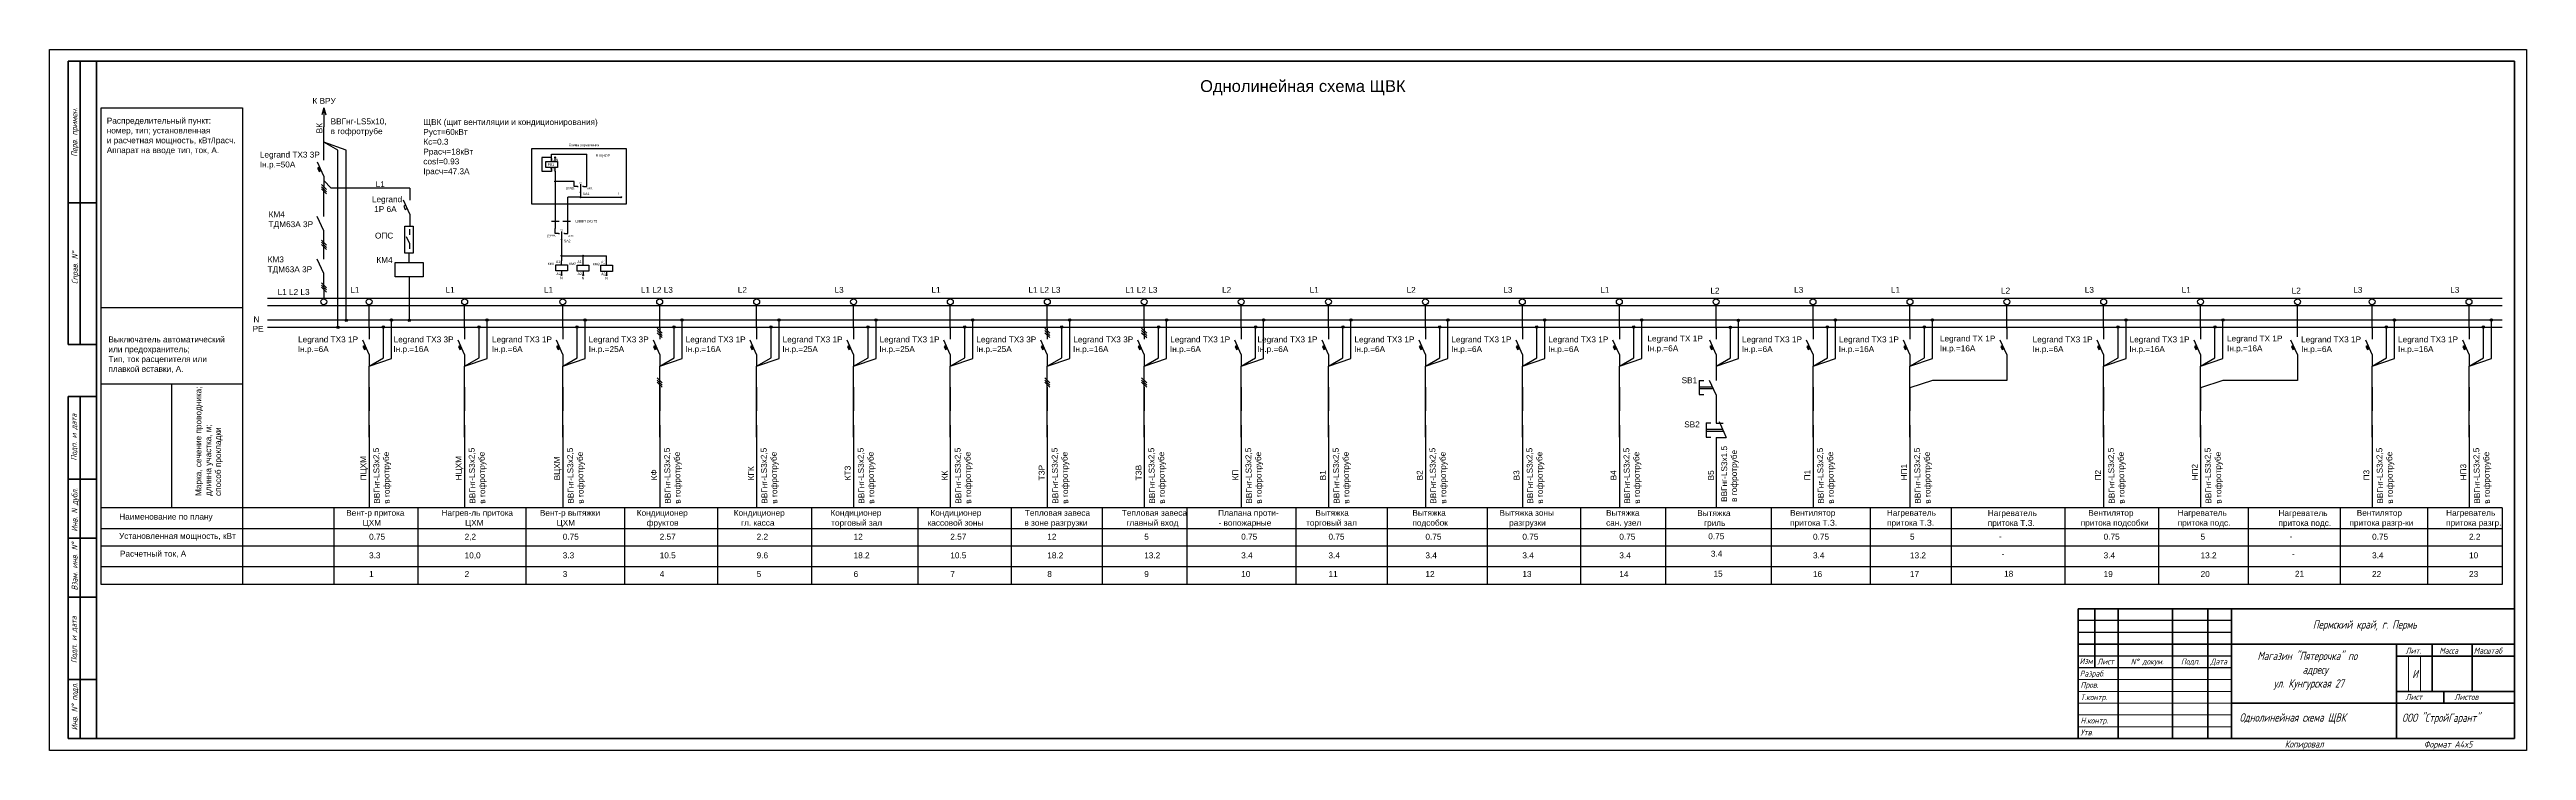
# Model space of a CAD drawing. Header units: millimetres. Extents: x 879 to 1929, y 471 to 768.
import ezdxf
from ezdxf.enums import TextEntityAlignment as Align

# ---------------------------------------------------------------- set-up
doc = ezdxf.new("R2010")
doc.units = ezdxf.units.MM
doc.linetypes.add('JIS_02_1.0', pattern=[2, 1, -1])
doc.linetypes.add('невидимая2', pattern=[4.7625, 3.175, -1.5875])
doc.layers.add('KONTUR', color=7, linetype='Continuous')
for name, color, linetype, lineweight in [('Основная', 7, 'Continuous', 40), ('текст', 7, 'Continuous', 30), ('тонкая', 7, 'Continuous', 20)]:
    doc.layers.add(name, color=color, linetype=linetype, lineweight=lineweight)
doc.styles.get("Standard").update_dxf_attribs({"font": 'arial.ttf'})
doc.styles.add('STYLE2', font='times.ttf', dxfattribs={"height": 3})
doc.styles.add('стиль1', font='romans.shx', dxfattribs={"width": 0.75, "oblique": 15, "height": 3.5})

# ---------------------------------------------------------------- blocks, each defined once
blk = doc.blocks.new('*U2')
for p, q in [((-11.4, 1.6), (935.8, 1.6)), ((-11.4, -1.6), (935.8, -1.6)), ((-11.4, -7.7), (935.8, -7.7)), ((-11.4, -10.7), (935.8, -10.7))]:
    blk.add_line(p, q)
at = {"char_height": 2.5, "attachment_point": 1}
for s, insert in [('PE', (-17.8, -10.2)), ('N', (-17.4, -6.2))]:
    blk.add_mtext_dynamic_manual_height_columns(s, width=0.939, gutter_width=12.5, heights=[0], dxfattribs=dict(at, insert=insert))
blk = doc.blocks.new('Стрелка')
for q in [(-0.8, 5), (0, 0), (0.8, 5), (0, 8)]:
    blk.add_line((0, 8), q)
blk = doc.blocks.new('*U8')
h = blk.add_hatch(color=256)
h.dxf.hatch_style = 1
h.paths.add_polyline_path([(5.6, -10.7, 1), (6.6, -10.7, 1)])
h = blk.add_hatch(color=256)
h.dxf.hatch_style = 1
h.paths.add_polyline_path([(9, -7.7, 1), (10, -7.7, 1)])
h = blk.add_hatch(color=256)
h.dxf.hatch_style = 1
h.paths.add_polyline_path([(-1.7, -18.5), (-2.6, -18.9), (-2, -20.2), (-1.1, -19.8)])
for p, q in [((0, -11.2), (0, -1.2)), ((9.5, -24.1), (9.5, -8.2)), ((0, -22.3), (-2.7, -16.3)), ((0, -10.8), (0, -15.8)), ((6.1, -23.8), (6.1, -11.2)), ((0, -22.3), (0, -27.3)), ((0, -27.3), (6.1, -23.8)), ((0, -27.3), (9.5, -24.1)), ((0, -41.2), (0, -27.3)), ((0, -36.2), (0, -46.2)), ((0, -57.3), (0, -41.2)), ((0, -52.3), (0, -57.3)), ((0, -57.3), (0, -87.2))]:
    blk.add_line(p, q)
at = {"linetype": 'Continuous'}
for p, q in [((-1.7, -18.5), (-2.6, -18.9)), ((-2.6, -18.9), (-2, -20.2)), ((-2, -20.2), (-1.1, -19.8)), ((-2, -20.2), (-2, -20.2))]:
    blk.add_line(p, q, dxfattribs=at)
for centre, radius in [((0, 0), 1.25), ((6.1, -10.7), 0.5), ((9.5, -7.7), 0.5)]:
    blk.add_circle(centre, radius)
for tag, p in [('Подключение', (-8, 3.8)), ('Автомат_001', (-30.1, -17.1)), ('Автомат_002', (-30.2, -21.3)), ('Обозначение_001', (-9.7, -90.7)), ('Обозначение_002', (-9.4, -94.9)), ('ТокРасч', (0, -108.6)), ('Колонка', (0, -116.6))]:
    blk.add_attdef(tag, p, '', height=2.5)
for tag, p in [('Длина', (2.4, -53.6)), ('Маркер', (-3.6, -75.7)), ('Марка', (2.1, -85.5)), ('Способ', (6.4, -85.5))]:
    blk.add_attdef(tag, text='', height=2.5, rotation=90.9399).set_placement(p, align=Align.TOP_LEFT)
blk.add_attdef('Мощность', text='', height=2.5).set_placement((0, -98.2), align=Align.TOP_LEFT)
blk = doc.blocks.new('полная ветвь')
h = blk.add_hatch(color=256)
h.dxf.hatch_style = 1
h.paths.add_polyline_path([(5.6, -10.7, 1), (6.6, -10.7, 1)])
h = blk.add_hatch(color=256)
h.dxf.hatch_style = 1
h.paths.add_polyline_path([(9, -7.7, 1), (10, -7.7, 1)])
h = blk.add_hatch(color=256)
h.dxf.hatch_style = 1
h.paths.add_polyline_path([(-1.7, -18.5), (-2.6, -18.9), (-2, -20.2), (-1.1, -19.8)])
for p, q in [((0, -11.2), (0, -1.2)), ((9.5, -24.1), (9.5, -8.2)), ((0, -22.3), (-2.7, -16.3)), ((0, -10.8), (0, -15.8)), ((6.1, -23.8), (6.1, -11.2)), ((0, -22.3), (0, -27.3)), ((0, -27.3), (6.1, -23.8)), ((0, -27.3), (9.5, -24.1)), ((0, -41.2), (0, -27.3)), ((0, -36.2), (0, -46.2)), ((0, -57.3), (0, -41.2)), ((0, -52.3), (0, -57.3)), ((0, -57.3), (0, -87.2))]:
    blk.add_line(p, q)
at = {"linetype": 'Continuous'}
for p, q in [((-1.7, -18.5), (-2.6, -18.9)), ((-2.6, -18.9), (-2, -20.2)), ((-2, -20.2), (-1.1, -19.8)), ((-2, -20.2), (-2, -20.2))]:
    blk.add_line(p, q, dxfattribs=at)
for centre, radius in [((0, 0), 1.25), ((6.1, -10.7), 0.5), ((9.5, -7.7), 0.5)]:
    blk.add_circle(centre, radius)
for tag, p in [('Подключение', (-8, 3.8)), ('Автомат_001', (-30.1, -17.1)), ('Автомат_002', (-30.2, -21.3)), ('Обозначение_001', (-9.7, -90.7)), ('Обозначение_002', (-9.4, -94.9)), ('ТокРасч', (0, -108.6)), ('Колонка', (0, -116.6))]:
    blk.add_attdef(tag, p, '', height=2.5)
for tag, p in [('Длина', (2.4, -53.6)), ('Маркер', (-3.6, -75.7)), ('Марка', (2.1, -85.5)), ('Способ', (6.4, -85.5))]:
    blk.add_attdef(tag, text='', height=2.5, rotation=90.9399).set_placement(p, align=Align.TOP_LEFT)
blk.add_attdef('Мощность', text='', height=2.5).set_placement((0, -98.2), align=Align.TOP_LEFT)
blk = doc.blocks.new('*U5')
h = blk.add_hatch(color=256)
h.dxf.hatch_style = 1
h.paths.add_polyline_path([(5.6, -10.7, 1), (6.6, -10.7, 1)])
h = blk.add_hatch(color=256)
h.dxf.hatch_style = 1
h.paths.add_polyline_path([(9, -7.7, 1), (10, -7.7, 1)])
h = blk.add_hatch(color=256)
h.dxf.hatch_style = 1
h.paths.add_polyline_path([(-1.7, -18.5), (-2.6, -18.9), (-2, -20.2), (-1.1, -19.8)])
for p, q in [((0, -11.2), (0, -1.2)), ((9.5, -24.1), (9.5, -8.2)), ((0, -22.3), (-2.7, -16.3)), ((-1.1, -11.2), (1.1, -13.3)), ((-1.1, -12.2), (1.1, -14.3)), ((-1.1, -13.1), (1.1, -15.2)), ((0, -10.8), (0, -15.8)), ((6.1, -23.8), (6.1, -11.2)), ((0, -22.3), (0, -27.3)), ((0, -27.3), (6.1, -23.8)), ((0, -27.3), (9.5, -24.1)), ((0, -41.2), (0, -27.3)), ((-1.1, -32.2), (1.1, -34.3)), ((-1.1, -33.2), (1.1, -35.3)), ((-1.1, -34.1), (1.1, -36.2)), ((0, -36.2), (0, -46.2)), ((0, -57.3), (0, -41.2)), ((0, -52.3), (0, -57.3)), ((0, -57.3), (0, -87.2))]:
    blk.add_line(p, q)
at = {"linetype": 'Continuous'}
for p, q in [((-1.7, -18.5), (-2.6, -18.9)), ((-2.6, -18.9), (-2, -20.2)), ((-2, -20.2), (-1.1, -19.8)), ((-2, -20.2), (-2, -20.2))]:
    blk.add_line(p, q, dxfattribs=at)
for centre, radius in [((0, 0), 1.25), ((6.1, -10.7), 0.5), ((9.5, -7.7), 0.5)]:
    blk.add_circle(centre, radius)
for tag, p in [('Подключение', (-8, 3.8)), ('Автомат_001', (-30.1, -17.1)), ('Автомат_002', (-30.2, -21.3)), ('Обозначение_001', (-9.7, -90.7)), ('Обозначение_002', (-9.4, -94.9)), ('ТокРасч', (0, -108.6)), ('Колонка', (0, -116.6))]:
    blk.add_attdef(tag, p, '', height=2.5)
for tag, p in [('Длина', (2.4, -53.6)), ('Маркер', (-3.6, -75.7)), ('Марка', (2.1, -85.5)), ('Способ', (6.4, -85.5))]:
    blk.add_attdef(tag, text='', height=2.5, rotation=90.9399).set_placement(p, align=Align.TOP_LEFT)
blk.add_attdef('Мощность', text='', height=2.5).set_placement((0, -98.2), align=Align.TOP_LEFT)
blk = doc.blocks.new('*U6')
h = blk.add_hatch(color=256)
h.dxf.hatch_style = 1
h.paths.add_polyline_path([(5.6, -10.7, 1), (6.6, -10.7, 1)])
h = blk.add_hatch(color=256)
h.dxf.hatch_style = 1
h.paths.add_polyline_path([(9, -7.7, 1), (10, -7.7, 1)])
h = blk.add_hatch(color=256)
h.dxf.hatch_style = 1
h.paths.add_polyline_path([(-1.7, -18.5), (-2.6, -18.9), (-2, -20.2), (-1.1, -19.8)])
for p, q in [((0, -11.2), (0, -1.2)), ((9.5, -24.1), (9.5, -8.2)), ((0, -22.3), (-2.7, -16.3)), ((0, -10.8), (0, -15.8)), ((6.1, -23.8), (6.1, -11.2)), ((0, -22.3), (0, -27.3)), ((0, -27.3), (6.1, -23.8)), ((0, -27.3), (9.5, -24.1)), ((0, -41.2), (0, -27.3)), ((0, -36.2), (0, -46.2)), ((0, -57.3), (0, -41.2)), ((0, -52.3), (0, -57.3)), ((0, -57.3), (0, -87.2))]:
    blk.add_line(p, q)
at = {"linetype": 'Continuous'}
for p, q in [((-1.7, -18.5), (-2.6, -18.9)), ((-2.6, -18.9), (-2, -20.2)), ((-2, -20.2), (-1.1, -19.8)), ((-2, -20.2), (-2, -20.2))]:
    blk.add_line(p, q, dxfattribs=at)
for centre, radius in [((0, 0), 1.25), ((6.1, -10.7), 0.5), ((9.5, -7.7), 0.5)]:
    blk.add_circle(centre, radius)
for tag, p in [('Подключение', (-8, 3.8)), ('Автомат_001', (-30.1, -17.1)), ('Автомат_002', (-30.2, -21.3)), ('Обозначение_001', (-9.7, -90.7)), ('Обозначение_002', (-9.4, -94.9)), ('ТокРасч', (0, -108.6)), ('Колонка', (0, -116.6))]:
    blk.add_attdef(tag, p, '', height=2.5)
for tag, p in [('Длина', (2.4, -53.6)), ('Маркер', (-3.6, -75.7)), ('Марка', (2.1, -85.5)), ('Способ', (6.4, -85.5))]:
    blk.add_attdef(tag, text='', height=2.5, rotation=90.9399).set_placement(p, align=Align.TOP_LEFT)
blk.add_attdef('Мощность', text='', height=2.5).set_placement((0, -98.2), align=Align.TOP_LEFT)
blk = doc.blocks.new('*U12')
h = blk.add_hatch(color=256)
h.dxf.hatch_style = 1
h.paths.add_polyline_path([(5.6, -10.7, 1), (6.6, -10.7, 1)])
h = blk.add_hatch(color=256)
h.dxf.hatch_style = 1
h.paths.add_polyline_path([(9, -7.7, 1), (10, -7.7, 1)])
h = blk.add_hatch(color=256)
h.dxf.hatch_style = 1
h.paths.add_polyline_path([(-1.7, -18.5), (-2.6, -18.9), (-2, -20.2), (-1.1, -19.8)])
for p, q in [((0, -11.2), (0, -1.2)), ((9.5, -24.1), (9.5, -8.2)), ((0, -22.3), (-2.7, -16.3)), ((-1.1, -11.2), (1.1, -13.3)), ((-1.1, -12.2), (1.1, -14.3)), ((-1.1, -13.1), (1.1, -15.2)), ((0, -10.8), (0, -15.8)), ((6.1, -23.8), (6.1, -11.2)), ((0, -22.3), (0, -27.3)), ((0, -27.3), (6.1, -23.8)), ((0, -27.3), (9.5, -24.1)), ((0, -41.2), (0, -27.3)), ((-1.1, -32.2), (1.1, -34.3)), ((-1.1, -33.2), (1.1, -35.3)), ((-1.1, -34.1), (1.1, -36.2)), ((0, -36.2), (0, -46.2)), ((0, -57.3), (0, -41.2)), ((0, -52.3), (0, -57.3)), ((0, -57.3), (0, -87.2))]:
    blk.add_line(p, q)
at = {"linetype": 'Continuous'}
for p, q in [((-1.7, -18.5), (-2.6, -18.9)), ((-2.6, -18.9), (-2, -20.2)), ((-2, -20.2), (-1.1, -19.8)), ((-2, -20.2), (-2, -20.2))]:
    blk.add_line(p, q, dxfattribs=at)
for centre, radius in [((0, 0), 1.25), ((6.1, -10.7), 0.5), ((9.5, -7.7), 0.5)]:
    blk.add_circle(centre, radius)
for tag, p in [('Подключение', (-8, 3.8)), ('Автомат_001', (-30.1, -17.1)), ('Автомат_002', (-30.2, -21.3)), ('Обозначение_001', (-9.7, -90.7)), ('Обозначение_002', (-9.4, -94.9)), ('ТокРасч', (0, -108.6)), ('Колонка', (0, -116.6))]:
    blk.add_attdef(tag, p, '', height=2.5)
for tag, p in [('Длина', (2.4, -53.6)), ('Маркер', (-3.6, -75.7)), ('Марка', (2.1, -85.5)), ('Способ', (6.4, -85.5))]:
    blk.add_attdef(tag, text='', height=2.5, rotation=90.9399).set_placement(p, align=Align.TOP_LEFT)
blk.add_attdef('Мощность', text='', height=2.5).set_placement((0, -98.2), align=Align.TOP_LEFT)
blk = doc.blocks.new('*U9')
h = blk.add_hatch(color=256)
h.dxf.hatch_style = 1
h.paths.add_polyline_path([(5.6, -10.7, 1), (6.6, -10.7, 1)])
h = blk.add_hatch(color=256)
h.dxf.hatch_style = 1
h.paths.add_polyline_path([(9, -7.7, 1), (10, -7.7, 1)])
h = blk.add_hatch(color=256)
h.dxf.hatch_style = 1
h.paths.add_polyline_path([(-1.7, -18.5), (-2.6, -18.9), (-2, -20.2), (-1.1, -19.8)])
for p, q in [((0, -11.2), (0, -1.2)), ((9.5, -24.1), (9.5, -8.2)), ((0, -22.3), (-2.7, -16.3)), ((-1.1, -11.2), (1.1, -13.3)), ((-1.1, -12.2), (1.1, -14.3)), ((-1.1, -13.1), (1.1, -15.2)), ((0, -10.8), (0, -15.8)), ((6.1, -23.8), (6.1, -11.2)), ((0, -22.3), (0, -27.3)), ((0, -27.3), (6.1, -23.8)), ((0, -27.3), (9.5, -24.1)), ((0, -41.2), (0, -27.3)), ((-1.1, -32.2), (1.1, -34.3)), ((-1.1, -33.2), (1.1, -35.3)), ((-1.1, -34.1), (1.1, -36.2)), ((0, -36.2), (0, -46.2)), ((0, -57.3), (0, -41.2)), ((0, -52.3), (0, -57.3)), ((0, -57.3), (0, -87.2))]:
    blk.add_line(p, q)
at = {"linetype": 'Continuous'}
for p, q in [((-1.7, -18.5), (-2.6, -18.9)), ((-2.6, -18.9), (-2, -20.2)), ((-2, -20.2), (-1.1, -19.8)), ((-2, -20.2), (-2, -20.2))]:
    blk.add_line(p, q, dxfattribs=at)
for centre, radius in [((0, 0), 1.25), ((6.1, -10.7), 0.5), ((9.5, -7.7), 0.5)]:
    blk.add_circle(centre, radius)
for tag, p in [('Подключение', (-8, 3.8)), ('Автомат_001', (-30.1, -17.1)), ('Автомат_002', (-30.2, -21.3)), ('Обозначение_001', (-9.7, -90.7)), ('Обозначение_002', (-9.4, -94.9)), ('ТокРасч', (0, -108.6)), ('Колонка', (0, -116.6))]:
    blk.add_attdef(tag, p, '', height=2.5)
for tag, p in [('Длина', (2.4, -53.6)), ('Маркер', (-3.6, -75.7)), ('Марка', (2.1, -85.5)), ('Способ', (6.4, -85.5))]:
    blk.add_attdef(tag, text='', height=2.5, rotation=90.9399).set_placement(p, align=Align.TOP_LEFT)
blk.add_attdef('Мощность', text='', height=2.5).set_placement((0, -98.2), align=Align.TOP_LEFT)
blk = doc.blocks.new('*U10')
h = blk.add_hatch(color=256)
h.dxf.hatch_style = 1
h.paths.add_polyline_path([(5.6, -10.7, 1), (6.6, -10.7, 1)])
h = blk.add_hatch(color=256)
h.dxf.hatch_style = 1
h.paths.add_polyline_path([(9, -7.7, 1), (10, -7.7, 1)])
h = blk.add_hatch(color=256)
h.dxf.hatch_style = 1
h.paths.add_polyline_path([(-1.7, -18.5), (-2.6, -18.9), (-2, -20.2), (-1.1, -19.8)])
for p, q in [((0, -11.2), (0, -1.2)), ((9.5, -24.1), (9.5, -8.2)), ((0, -22.3), (-2.7, -16.3)), ((0, -10.8), (0, -15.8)), ((6.1, -23.8), (6.1, -11.2)), ((0, -22.3), (0, -27.3)), ((0, -27.3), (6.1, -23.8)), ((0, -27.3), (9.5, -24.1)), ((0, -41.2), (0, -27.3)), ((0, -36.2), (0, -46.2)), ((0, -57.3), (0, -41.2)), ((0, -52.3), (0, -57.3)), ((0, -57.3), (0, -87.2))]:
    blk.add_line(p, q)
at = {"linetype": 'Continuous'}
for p, q in [((-1.7, -18.5), (-2.6, -18.9)), ((-2.6, -18.9), (-2, -20.2)), ((-2, -20.2), (-1.1, -19.8)), ((-2, -20.2), (-2, -20.2))]:
    blk.add_line(p, q, dxfattribs=at)
for centre, radius in [((0, 0), 1.25), ((6.1, -10.7), 0.5), ((9.5, -7.7), 0.5)]:
    blk.add_circle(centre, radius)
for tag, p in [('Подключение', (-8, 3.8)), ('Автомат_001', (-30.1, -17.1)), ('Автомат_002', (-30.2, -21.3)), ('Обозначение_001', (-9.7, -90.7)), ('Обозначение_002', (-9.4, -94.9)), ('ТокРасч', (0, -108.6)), ('Колонка', (0, -116.6))]:
    blk.add_attdef(tag, p, '', height=2.5)
for tag, p in [('Длина', (2.4, -53.6)), ('Маркер', (-3.6, -75.7)), ('Марка', (2.1, -85.5)), ('Способ', (6.4, -85.5))]:
    blk.add_attdef(tag, text='', height=2.5, rotation=90.9399).set_placement(p, align=Align.TOP_LEFT)
blk.add_attdef('Мощность', text='', height=2.5).set_placement((0, -98.2), align=Align.TOP_LEFT)
blk = doc.blocks.new('Астр-е реле')
for p, q in [((0, -4), (0, 0)), ((0, -10), (0, -14)), ((3.5, -4), (3.5, 0)), ((3.5, -14), (3.5, -10))]:
    blk.add_line(p, q)
blk.add_lwpolyline([(-6, -4), (6, -4), (6, -10), (-6, -10)], close=True)
at = {"char_height": 2.5, "attachment_point": 1}
for s, insert in [('1', (-1.9, -10.6)), ('L', (0.6, -1.1)), ('5', (1.7, -10.7)), ('N', (4.1, -1.2))]:
    blk.add_mtext_dynamic_manual_height_columns(s, width=0.946, gutter_width=12.5, heights=[0], dxfattribs=dict(at, insert=insert))
blk.add_attdef('РВ', (-4.1, -8.5), '', height=2.5)
blk = doc.blocks.new('*U13')
h = blk.add_hatch(color=256)
h.dxf.hatch_style = 1
h.paths.add_polyline_path([(5.6, -10.7, 1), (6.6, -10.7, 1)])
h = blk.add_hatch(color=256)
h.dxf.hatch_style = 1
h.paths.add_polyline_path([(9, -7.7, 1), (10, -7.7, 1)])
h = blk.add_hatch(color=256)
h.dxf.hatch_style = 1
h.paths.add_polyline_path([(-1.7, -18.5), (-2.6, -18.9), (-2, -20.2), (-1.1, -19.8)])
for p, q in [((0, -11.2), (0, -1.2)), ((9.5, -24.1), (9.5, -8.2)), ((0, -22.3), (-2.7, -16.3)), ((0, -10.8), (0, -15.8)), ((6.1, -23.8), (6.1, -11.2)), ((0, -22.3), (0, -27.3)), ((0, -27.3), (6.1, -23.8)), ((0, -27.3), (9.5, -24.1)), ((0, -41.2), (0, -27.3)), ((0, -36.2), (0, -46.2)), ((0, -57.3), (0, -41.2)), ((0, -52.3), (0, -57.3)), ((0, -57.3), (0, -87.2))]:
    blk.add_line(p, q)
at = {"linetype": 'Continuous'}
for p, q in [((-1.7, -18.5), (-2.6, -18.9)), ((-2.6, -18.9), (-2, -20.2)), ((-2, -20.2), (-1.1, -19.8)), ((-2, -20.2), (-2, -20.2))]:
    blk.add_line(p, q, dxfattribs=at)
for centre, radius in [((0, 0), 1.25), ((6.1, -10.7), 0.5), ((9.5, -7.7), 0.5)]:
    blk.add_circle(centre, radius)
for tag, p in [('Подключение', (-8, 3.8)), ('Автомат_001', (-30.1, -17.1)), ('Автомат_002', (-30.2, -21.3)), ('Обозначение_001', (-9.7, -90.7)), ('Обозначение_002', (-9.4, -94.9)), ('ТокРасч', (0, -108.6)), ('Колонка', (0, -116.6))]:
    blk.add_attdef(tag, p, '', height=2.5)
for tag, p in [('Длина', (2.4, -53.6)), ('Маркер', (-3.6, -75.7)), ('Марка', (2.1, -85.5)), ('Способ', (6.4, -85.5))]:
    blk.add_attdef(tag, text='', height=2.5, rotation=90.9399).set_placement(p, align=Align.TOP_LEFT)
blk.add_attdef('Мощность', text='', height=2.5).set_placement((0, -98.2), align=Align.TOP_LEFT)
blk = doc.blocks.new('*U14')
h = blk.add_hatch(color=256)
h.dxf.hatch_style = 1
h.paths.add_polyline_path([(5.6, -10.7, 1), (6.6, -10.7, 1)])
h = blk.add_hatch(color=256)
h.dxf.hatch_style = 1
h.paths.add_polyline_path([(9, -7.7, 1), (10, -7.7, 1)])
h = blk.add_hatch(color=256)
h.dxf.hatch_style = 1
h.paths.add_polyline_path([(-1.7, -18.5), (-2.6, -18.9), (-2, -20.2), (-1.1, -19.8)])
for p, q in [((0, -11.2), (0, -1.2)), ((9.5, -24.1), (9.5, -8.2)), ((0, -22.3), (-2.7, -16.3)), ((0, -10.8), (0, -15.8)), ((6.1, -23.8), (6.1, -11.2)), ((0, -22.3), (0, -27.3)), ((0, -27.3), (6.1, -23.8)), ((0, -27.3), (9.5, -24.1)), ((0, -41.2), (0, -27.3)), ((0, -36.2), (0, -46.2)), ((0, -57.3), (0, -41.2)), ((0, -52.3), (0, -57.3)), ((0, -57.3), (0, -87.2))]:
    blk.add_line(p, q)
at = {"linetype": 'Continuous'}
for p, q in [((-1.7, -18.5), (-2.6, -18.9)), ((-2.6, -18.9), (-2, -20.2)), ((-2, -20.2), (-1.1, -19.8)), ((-2, -20.2), (-2, -20.2))]:
    blk.add_line(p, q, dxfattribs=at)
for centre, radius in [((0, 0), 1.25), ((6.1, -10.7), 0.5), ((9.5, -7.7), 0.5)]:
    blk.add_circle(centre, radius)
for tag, p in [('Подключение', (-8, 3.8)), ('Автомат_001', (-30.1, -17.1)), ('Автомат_002', (-30.2, -21.3)), ('Обозначение_001', (-9.7, -90.7)), ('Обозначение_002', (-9.4, -94.9)), ('ТокРасч', (0, -108.6)), ('Колонка', (0, -116.6))]:
    blk.add_attdef(tag, p, '', height=2.5)
for tag, p in [('Длина', (2.4, -53.6)), ('Маркер', (-3.6, -75.7)), ('Марка', (2.1, -85.5)), ('Способ', (6.4, -85.5))]:
    blk.add_attdef(tag, text='', height=2.5, rotation=90.9399).set_placement(p, align=Align.TOP_LEFT)
blk.add_attdef('Мощность', text='', height=2.5).set_placement((0, -98.2), align=Align.TOP_LEFT)
blk = doc.blocks.new('*U15')
h = blk.add_hatch(color=256)
h.dxf.hatch_style = 1
h.paths.add_polyline_path([(5.6, -10.7, 1), (6.6, -10.7, 1)])
h = blk.add_hatch(color=256)
h.dxf.hatch_style = 1
h.paths.add_polyline_path([(9, -7.7, 1), (10, -7.7, 1)])
h = blk.add_hatch(color=256)
h.dxf.hatch_style = 1
h.paths.add_polyline_path([(-1.7, -18.5), (-2.6, -18.9), (-2, -20.2), (-1.1, -19.8)])
for p, q in [((0, -11.2), (0, -1.2)), ((9.5, -24.1), (9.5, -8.2)), ((0, -22.3), (-2.7, -16.3)), ((0, -10.8), (0, -15.8)), ((6.1, -23.8), (6.1, -11.2)), ((0, -22.3), (0, -27.3)), ((0, -27.3), (6.1, -23.8)), ((0, -27.3), (9.5, -24.1)), ((0, -41.2), (0, -27.3)), ((0, -36.2), (0, -46.2)), ((0, -57.3), (0, -41.2)), ((0, -52.3), (0, -57.3)), ((0, -57.3), (0, -87.2))]:
    blk.add_line(p, q)
at = {"linetype": 'Continuous'}
for p, q in [((-1.7, -18.5), (-2.6, -18.9)), ((-2.6, -18.9), (-2, -20.2)), ((-2, -20.2), (-1.1, -19.8)), ((-2, -20.2), (-2, -20.2))]:
    blk.add_line(p, q, dxfattribs=at)
for centre, radius in [((0, 0), 1.25), ((6.1, -10.7), 0.5), ((9.5, -7.7), 0.5)]:
    blk.add_circle(centre, radius)
for tag, p in [('Подключение', (-8, 3.8)), ('Автомат_001', (-30.1, -17.1)), ('Автомат_002', (-30.2, -21.3)), ('Обозначение_001', (-9.7, -90.7)), ('Обозначение_002', (-9.4, -94.9)), ('ТокРасч', (0, -108.6)), ('Колонка', (0, -116.6))]:
    blk.add_attdef(tag, p, '', height=2.5)
for tag, p in [('Длина', (2.4, -53.6)), ('Маркер', (-3.6, -75.7)), ('Марка', (2.1, -85.5)), ('Способ', (6.4, -85.5))]:
    blk.add_attdef(tag, text='', height=2.5, rotation=90.9399).set_placement(p, align=Align.TOP_LEFT)
blk.add_attdef('Мощность', text='', height=2.5).set_placement((0, -98.2), align=Align.TOP_LEFT)
blk = doc.blocks.new('*U18')
h = blk.add_hatch(color=256)
h.dxf.hatch_style = 1
h.paths.add_polyline_path([(5.6, -10.7, 1), (6.6, -10.7, 1)])
h = blk.add_hatch(color=256)
h.dxf.hatch_style = 1
h.paths.add_polyline_path([(9, -7.7, 1), (10, -7.7, 1)])
h = blk.add_hatch(color=256)
h.dxf.hatch_style = 1
h.paths.add_polyline_path([(-1.7, -18.5), (-2.6, -18.9), (-2, -20.2), (-1.1, -19.8)])
for p, q in [((0, -11.2), (0, -1.2)), ((9.5, -24.1), (9.5, -8.2)), ((0, -22.3), (-2.7, -16.3)), ((0, -10.8), (0, -15.8)), ((6.1, -23.8), (6.1, -11.2)), ((0, -22.3), (0, -27.3)), ((0, -27.3), (6.1, -23.8)), ((0, -27.3), (9.5, -24.1)), ((0, -41.2), (0, -27.3)), ((0, -36.2), (0, -46.2)), ((0, -57.3), (0, -41.2)), ((0, -52.3), (0, -57.3)), ((0, -57.3), (0, -87.2))]:
    blk.add_line(p, q)
at = {"linetype": 'Continuous'}
for p, q in [((-1.7, -18.5), (-2.6, -18.9)), ((-2.6, -18.9), (-2, -20.2)), ((-2, -20.2), (-1.1, -19.8)), ((-2, -20.2), (-2, -20.2))]:
    blk.add_line(p, q, dxfattribs=at)
for centre, radius in [((0, 0), 1.25), ((6.1, -10.7), 0.5), ((9.5, -7.7), 0.5)]:
    blk.add_circle(centre, radius)
for tag, p in [('Подключение', (-8, 3.8)), ('Автомат_001', (-30.1, -17.1)), ('Автомат_002', (-30.2, -21.3)), ('Обозначение_001', (-9.7, -90.7)), ('Обозначение_002', (-9.4, -94.9)), ('ТокРасч', (0, -108.6)), ('Колонка', (0, -116.6))]:
    blk.add_attdef(tag, p, '', height=2.5)
for tag, p in [('Длина', (2.4, -53.6)), ('Маркер', (-3.6, -75.7)), ('Марка', (2.1, -85.5)), ('Способ', (6.4, -85.5))]:
    blk.add_attdef(tag, text='', height=2.5, rotation=90.9399).set_placement(p, align=Align.TOP_LEFT)
blk.add_attdef('Мощность', text='', height=2.5).set_placement((0, -98.2), align=Align.TOP_LEFT)
blk = doc.blocks.new('*U19')
h = blk.add_hatch(color=256)
h.dxf.hatch_style = 1
h.paths.add_polyline_path([(5.6, -10.7, 1), (6.6, -10.7, 1)])
h = blk.add_hatch(color=256)
h.dxf.hatch_style = 1
h.paths.add_polyline_path([(9, -7.7, 1), (10, -7.7, 1)])
h = blk.add_hatch(color=256)
h.dxf.hatch_style = 1
h.paths.add_polyline_path([(-1.7, -18.5), (-2.6, -18.9), (-2, -20.2), (-1.1, -19.8)])
for p, q in [((0, -11.2), (0, -1.2)), ((9.5, -24.1), (9.5, -8.2)), ((0, -22.3), (-2.7, -16.3)), ((0, -10.8), (0, -15.8)), ((6.1, -23.8), (6.1, -11.2)), ((0, -22.3), (0, -27.3)), ((0, -27.3), (6.1, -23.8)), ((0, -27.3), (9.5, -24.1)), ((0, -41.2), (0, -27.3)), ((0, -36.2), (0, -46.2)), ((0, -57.3), (0, -41.2)), ((0, -52.3), (0, -57.3)), ((0, -57.3), (0, -87.2))]:
    blk.add_line(p, q)
at = {"linetype": 'Continuous'}
for p, q in [((-1.7, -18.5), (-2.6, -18.9)), ((-2.6, -18.9), (-2, -20.2)), ((-2, -20.2), (-1.1, -19.8)), ((-2, -20.2), (-2, -20.2))]:
    blk.add_line(p, q, dxfattribs=at)
for centre, radius in [((0, 0), 1.25), ((6.1, -10.7), 0.5), ((9.5, -7.7), 0.5)]:
    blk.add_circle(centre, radius)
for tag, p in [('Подключение', (-8, 3.8)), ('Автомат_001', (-30.1, -17.1)), ('Автомат_002', (-30.2, -21.3)), ('Обозначение_001', (-9.7, -90.7)), ('Обозначение_002', (-9.4, -94.9)), ('ТокРасч', (0, -108.6)), ('Колонка', (0, -116.6))]:
    blk.add_attdef(tag, p, '', height=2.5)
for tag, p in [('Длина', (2.4, -53.6)), ('Маркер', (-3.6, -75.7)), ('Марка', (2.1, -85.5)), ('Способ', (6.4, -85.5))]:
    blk.add_attdef(tag, text='', height=2.5, rotation=90.9399).set_placement(p, align=Align.TOP_LEFT)
blk.add_attdef('Мощность', text='', height=2.5).set_placement((0, -98.2), align=Align.TOP_LEFT)
blk = doc.blocks.new('*U22')
h = blk.add_hatch(color=256)
h.dxf.hatch_style = 1
h.paths.add_polyline_path([(5.6, -10.7, 1), (6.6, -10.7, 1)])
h = blk.add_hatch(color=256)
h.dxf.hatch_style = 1
h.paths.add_polyline_path([(9, -7.7, 1), (10, -7.7, 1)])
h = blk.add_hatch(color=256)
h.dxf.hatch_style = 1
h.paths.add_polyline_path([(-1.7, -18.5), (-2.6, -18.9), (-2, -20.2), (-1.1, -19.8)])
for p, q in [((0, -11.2), (0, -1.2)), ((9.5, -24.1), (9.5, -8.2)), ((0, -22.3), (-2.7, -16.3)), ((0, -10.8), (0, -15.8)), ((6.1, -23.8), (6.1, -11.2)), ((0, -22.3), (0, -27.3)), ((0, -27.3), (6.1, -23.8)), ((0, -27.3), (9.5, -24.1)), ((0, -41.2), (0, -27.3)), ((0, -36.2), (0, -46.2)), ((0, -57.3), (0, -41.2)), ((0, -52.3), (0, -57.3)), ((0, -57.3), (0, -87.2))]:
    blk.add_line(p, q)
at = {"linetype": 'Continuous'}
for p, q in [((-1.7, -18.5), (-2.6, -18.9)), ((-2.6, -18.9), (-2, -20.2)), ((-2, -20.2), (-1.1, -19.8)), ((-2, -20.2), (-2, -20.2))]:
    blk.add_line(p, q, dxfattribs=at)
for centre, radius in [((0, 0), 1.25), ((6.1, -10.7), 0.5), ((9.5, -7.7), 0.5)]:
    blk.add_circle(centre, radius)
for tag, p in [('Подключение', (-8, 3.8)), ('Автомат_001', (-30.1, -17.1)), ('Автомат_002', (-30.2, -21.3)), ('Обозначение_001', (-9.7, -90.7)), ('Обозначение_002', (-9.4, -94.9)), ('ТокРасч', (0, -108.6)), ('Колонка', (0, -116.6))]:
    blk.add_attdef(tag, p, '', height=2.5)
for tag, p in [('Длина', (2.4, -53.6)), ('Маркер', (-3.6, -75.7)), ('Марка', (2.1, -85.5)), ('Способ', (6.4, -85.5))]:
    blk.add_attdef(tag, text='', height=2.5, rotation=90.9399).set_placement(p, align=Align.TOP_LEFT)
blk.add_attdef('Мощность', text='', height=2.5).set_placement((0, -98.2), align=Align.TOP_LEFT)
blk = doc.blocks.new('*U23')
h = blk.add_hatch(color=256)
h.dxf.hatch_style = 1
h.paths.add_polyline_path([(5.6, -10.7, 1), (6.6, -10.7, 1)])
h = blk.add_hatch(color=256)
h.dxf.hatch_style = 1
h.paths.add_polyline_path([(9, -7.7, 1), (10, -7.7, 1)])
h = blk.add_hatch(color=256)
h.dxf.hatch_style = 1
h.paths.add_polyline_path([(-1.7, -18.5), (-2.6, -18.9), (-2, -20.2), (-1.1, -19.8)])
for p, q in [((0, -11.2), (0, -1.2)), ((9.5, -24.1), (9.5, -8.2)), ((0, -22.3), (-2.7, -16.3)), ((0, -10.8), (0, -15.8)), ((6.1, -23.8), (6.1, -11.2)), ((0, -22.3), (0, -27.3)), ((0, -27.3), (6.1, -23.8)), ((0, -27.3), (9.5, -24.1)), ((0, -41.2), (0, -27.3)), ((0, -36.2), (0, -46.2)), ((0, -57.3), (0, -41.2)), ((0, -52.3), (0, -57.3)), ((0, -57.3), (0, -87.2))]:
    blk.add_line(p, q)
at = {"linetype": 'Continuous'}
for p, q in [((-1.7, -18.5), (-2.6, -18.9)), ((-2.6, -18.9), (-2, -20.2)), ((-2, -20.2), (-1.1, -19.8)), ((-2, -20.2), (-2, -20.2))]:
    blk.add_line(p, q, dxfattribs=at)
for centre, radius in [((0, 0), 1.25), ((6.1, -10.7), 0.5), ((9.5, -7.7), 0.5)]:
    blk.add_circle(centre, radius)
for tag, p in [('Подключение', (-8, 3.8)), ('Автомат_001', (-30.1, -17.1)), ('Автомат_002', (-30.2, -21.3)), ('Обозначение_001', (-9.7, -90.7)), ('Обозначение_002', (-9.4, -94.9)), ('ТокРасч', (0, -108.6)), ('Колонка', (0, -116.6))]:
    blk.add_attdef(tag, p, '', height=2.5)
for tag, p in [('Длина', (2.4, -53.6)), ('Маркер', (-3.6, -75.7)), ('Марка', (2.1, -85.5)), ('Способ', (6.4, -85.5))]:
    blk.add_attdef(tag, text='', height=2.5, rotation=90.9399).set_placement(p, align=Align.TOP_LEFT)
blk.add_attdef('Мощность', text='', height=2.5).set_placement((0, -98.2), align=Align.TOP_LEFT)
blk = doc.blocks.new('*U24')
h = blk.add_hatch(color=256)
h.dxf.hatch_style = 1
h.paths.add_polyline_path([(5.6, -10.7, 1), (6.6, -10.7, 1)])
h = blk.add_hatch(color=256)
h.dxf.hatch_style = 1
h.paths.add_polyline_path([(9, -7.7, 1), (10, -7.7, 1)])
h = blk.add_hatch(color=256)
h.dxf.hatch_style = 1
h.paths.add_polyline_path([(-1.7, -18.5), (-2.6, -18.9), (-2, -20.2), (-1.1, -19.8)])
for p, q in [((0, -11.2), (0, -1.2)), ((9.5, -24.1), (9.5, -8.2)), ((0, -22.3), (-2.7, -16.3)), ((0, -10.8), (0, -15.8)), ((6.1, -23.8), (6.1, -11.2)), ((0, -22.3), (0, -27.3)), ((0, -27.3), (6.1, -23.8)), ((0, -27.3), (9.5, -24.1)), ((0, -41.2), (0, -27.3)), ((0, -36.2), (0, -46.2)), ((0, -57.3), (0, -41.2)), ((0, -52.3), (0, -57.3)), ((0, -57.3), (0, -87.2))]:
    blk.add_line(p, q)
at = {"linetype": 'Continuous'}
for p, q in [((-1.7, -18.5), (-2.6, -18.9)), ((-2.6, -18.9), (-2, -20.2)), ((-2, -20.2), (-1.1, -19.8)), ((-2, -20.2), (-2, -20.2))]:
    blk.add_line(p, q, dxfattribs=at)
for centre, radius in [((0, 0), 1.25), ((6.1, -10.7), 0.5), ((9.5, -7.7), 0.5)]:
    blk.add_circle(centre, radius)
for tag, p in [('Подключение', (-8, 3.8)), ('Автомат_001', (-30.1, -17.1)), ('Автомат_002', (-30.2, -21.3)), ('Обозначение_001', (-9.7, -90.7)), ('Обозначение_002', (-9.4, -94.9)), ('ТокРасч', (0, -108.6)), ('Колонка', (0, -116.6))]:
    blk.add_attdef(tag, p, '', height=2.5)
for tag, p in [('Длина', (2.4, -53.6)), ('Маркер', (-3.6, -75.7)), ('Марка', (2.1, -85.5)), ('Способ', (6.4, -85.5))]:
    blk.add_attdef(tag, text='', height=2.5, rotation=90.9399).set_placement(p, align=Align.TOP_LEFT)
blk.add_attdef('Мощность', text='', height=2.5).set_placement((0, -98.2), align=Align.TOP_LEFT)
blk = doc.blocks.new('*U25')
h = blk.add_hatch(color=256)
h.dxf.hatch_style = 1
h.paths.add_polyline_path([(5.6, -10.7, 1), (6.6, -10.7, 1)])
h = blk.add_hatch(color=256)
h.dxf.hatch_style = 1
h.paths.add_polyline_path([(9, -7.7, 1), (10, -7.7, 1)])
h = blk.add_hatch(color=256)
h.dxf.hatch_style = 1
h.paths.add_polyline_path([(-1.7, -18.5), (-2.6, -18.9), (-2, -20.2), (-1.1, -19.8)])
for p, q in [((0, -11.2), (0, -1.2)), ((9.5, -24.1), (9.5, -8.2)), ((0, -22.3), (-2.7, -16.3)), ((0, -10.8), (0, -15.8)), ((6.1, -23.8), (6.1, -11.2)), ((0, -22.3), (0, -27.3)), ((0, -27.3), (6.1, -23.8)), ((0, -27.3), (9.5, -24.1)), ((0, -41.2), (0, -27.3)), ((0, -36.2), (0, -46.2)), ((0, -57.3), (0, -41.2)), ((0, -52.3), (0, -57.3)), ((0, -57.3), (0, -87.2))]:
    blk.add_line(p, q)
at = {"linetype": 'Continuous'}
for p, q in [((-1.7, -18.5), (-2.6, -18.9)), ((-2.6, -18.9), (-2, -20.2)), ((-2, -20.2), (-1.1, -19.8)), ((-2, -20.2), (-2, -20.2))]:
    blk.add_line(p, q, dxfattribs=at)
for centre, radius in [((0, 0), 1.25), ((6.1, -10.7), 0.5), ((9.5, -7.7), 0.5)]:
    blk.add_circle(centre, radius)
for tag, p in [('Подключение', (-8, 3.8)), ('Автомат_001', (-30.1, -17.1)), ('Автомат_002', (-30.2, -21.3)), ('Обозначение_001', (-9.7, -90.7)), ('Обозначение_002', (-9.4, -94.9)), ('ТокРасч', (0, -108.6)), ('Колонка', (0, -116.6))]:
    blk.add_attdef(tag, p, '', height=2.5)
for tag, p in [('Длина', (2.4, -53.6)), ('Маркер', (-3.6, -75.7)), ('Марка', (2.1, -85.5)), ('Способ', (6.4, -85.5))]:
    blk.add_attdef(tag, text='', height=2.5, rotation=90.9399).set_placement(p, align=Align.TOP_LEFT)
blk.add_attdef('Мощность', text='', height=2.5).set_placement((0, -98.2), align=Align.TOP_LEFT)

msp = doc.modelspace()

# ---------------------------------------------------------------- hatches: boundary and pattern name
h = msp.add_hatch(color=256)
h.dxf.hatch_style = 1
h.paths.add_polyline_path([(993.5, 718.3), (992.6, 717.9), (993.3, 716.5), (994.1, 716.9)])
h = msp.add_hatch(color=256)
h.dxf.hatch_style = 1
h.paths.add_polyline_path([(1093.5, 722.5, 1), (1093.1, 722.5, 1)])
h = msp.add_hatch(color=256)
h.dxf.hatch_style = 1
h.paths.add_polyline_path([(1093.5, 712.3, 1), (1093.1, 712.3, 1)])
at = {"ltscale": 0.2}
for points in [[(1103.6, 707.7, 1), (1104.4, 707.7, 1)], [(1095.6, 687.7, 1), (1096.4, 687.7, 1)]]:
    msp.add_hatch(color=0, dxfattribs=at).paths.add_polyline_path(points)
h = msp.add_hatch(color=256)
h.dxf.hatch_style = 1
h.paths.add_polyline_path([(1104.2, 705.6, 1), (1103.8, 705.6, 1)])
h = msp.add_hatch(color=256)
h.dxf.hatch_style = 1
h.paths.add_polyline_path([(1121.5, 705.6, 1), (1121, 705.6, 1)])
h = msp.add_hatch(color=256)
h.dxf.hatch_style = 1
h.paths.add_polyline_path([(1096.2, 680.8, 1), (1095.8, 680.8, 1)])
h = msp.add_hatch(color=256)
h.dxf.hatch_style = 1
h.paths.add_polyline_path([(1096.2, 672.7, 1), (1095.8, 672.7, 1)])
h = msp.add_hatch(color=256)
h.dxf.hatch_style = 1
h.paths.add_polyline_path([(1105.3, 680.8, 1), (1104.9, 680.8, 1)])
h = msp.add_hatch(color=256)
h.dxf.hatch_style = 1
h.paths.add_polyline_path([(1105.3, 672.6, 1), (1104.9, 672.6, 1)])
h = msp.add_hatch(color=256)
h.dxf.hatch_style = 1
h.paths.add_polyline_path([(1115.3, 672.6, 1), (1114.9, 672.6, 1)])
h = msp.add_hatch(color=256)
h.dxf.hatch_style = 1
h.paths.add_polyline_path([(1001.7, 650.5, 1), (1000.7, 650.5, 1)])
h = msp.add_hatch(color=256)
h.dxf.hatch_style = 1
h.paths.add_polyline_path([(1005.2, 653.5, 1), (1004.2, 653.5, 1)])
h = msp.add_hatch(color=256)
h.dxf.hatch_style = 1
h.paths.add_polyline_path([(1031.9, 653.5, 1), (1030.9, 653.5, 1)])
h = msp.add_hatch(color=256)
h.dxf.hatch_style = 1
h.paths.add_polyline_path([(1591, 650.5, 1), (1592, 650.5, 1)])
h = msp.add_hatch(color=256)
h.dxf.hatch_style = 1
h.paths.add_polyline_path([(1594.4, 653.5, 1), (1595.4, 653.5, 1)])
h = msp.add_hatch(color=256)
h.dxf.hatch_style = 1
h.paths.add_polyline_path([(1583.7, 642.8), (1582.8, 642.4), (1583.5, 641.1), (1584.3, 641.5)])
h = msp.add_hatch(color=256)
h.dxf.hatch_style = 1
h.paths.add_polyline_path([(1706.9, 642.8), (1706.1, 642.4), (1706.7, 641.1), (1707.5, 641.5)])
h = msp.add_hatch(color=256)
h.dxf.hatch_style = 1
h.paths.add_polyline_path([(1830.1, 642.8), (1829.3, 642.4), (1829.9, 641.1), (1830.8, 641.5)])

# ---------------------------------------------------------------- linework, layer by layer
for p, q in [((900.8, 541.5), (900.8, 743.5)), ((900.8, 743.5), (960.8, 743.5)), ((960.8, 743.5), (960.8, 574)), ((995.2, 721.3), (995.2, 735.5)), ((1001.2, 725.5), (995.2, 729)), ((1004.7, 725.5), (995.2, 729)), ((1001.2, 650.5), (1001.2, 725.5)), ((1004.7, 653.5), (1004.7, 725.5)), ((995.2, 714.5), (992.5, 720.5)), ((995.2, 714.5), (995.2, 709.5)), ((1091.8, 722.5), (1087.6, 722.5)), ((1087.6, 722.5), (1087.6, 716.6)), ((1087.6, 716.6), (1091.8, 716.6)), ((1091.8, 722.5), (1091.8, 723.9)), ((1091.8, 723.9), (1106.7, 723.9)), ((1093.3, 716.6), (1093.3, 692.3)), ((1106.7, 712), (1106.7, 723.9)), ((994.2, 711), (996.3, 708.9)), ((994.2, 710), (996.3, 707.9)), ((994.2, 709.1), (996.3, 707)), ((998.3, 709.4), (995.2, 712.7)), ((995.2, 703.5), (995.2, 709.5)), ((1031.7, 709.4), (998.3, 709.4)), ((1031.7, 698.4), (1029, 704.4)), ((1031.7, 709.4), (1031.7, 704.4)), ((1101.3, 712.3), (1093.2, 712.3)), ((1093.2, 712.3), (1093.3, 712.3)), ((1104, 705.6), (1098.7, 705.6)), ((1098.7, 692), (1098.7, 705.6)), ((1101.3, 710.3), (1101.3, 712.3)), ((1101.3, 710.2), (1101.3, 710.3)), ((1102.7, 710.2), (1101.3, 710.2)), ((1102.7, 710.2), (1103.1, 710.2)), ((1104, 711.1), (1104, 705.6)), ((1104, 705.6), (1108.7, 705.6)), ((1105.3, 710.2), (1104.9, 710.2)), ((1105.3, 710.2), (1106.7, 710.2)), ((1106.7, 710.2), (1106.7, 712)), ((1108.7, 705.6), (1121.3, 705.6)), ((995.2, 691.4), (992.4, 697.5)), ((995.2, 697.5), (995.2, 703.5)), ((1031.7, 698.4), (1031.7, 693.4)), ((994.2, 687.4), (996.3, 685.3)), ((994.2, 686.5), (996.3, 684.3)), ((994.2, 685.6), (996.3, 683.4)), ((995.2, 685.4), (995.2, 691.4)), ((995.2, 679.4), (995.2, 685.4)), ((1031.7, 685.8), (1030.3, 688.8)), ((1031.7, 689.7), (1031.7, 692.1)), ((1031.7, 683.8), (1031.7, 685.8)), ((1093.3, 690.3), (1093.3, 692.3)), ((1093.3, 690.2), (1093.3, 690.3)), ((1094.7, 690.2), (1093.3, 690.2)), ((1094.7, 690.2), (1095.1, 690.2)), ((1096, 691.1), (1096, 685.6)), ((1096, 685.6), (1096, 678.6)), ((1097.3, 690.2), (1096.9, 690.2)), ((1097.3, 690.2), (1098.7, 690.2)), ((1098.7, 690.2), (1098.7, 692)), ((995.2, 673.3), (992.4, 679.4)), ((995.2, 667.3), (995.2, 673.3)), ((1031.4, 677.9), (1031.4, 681.9)), ((1096, 680.8), (1115.1, 680.8)), ((1096, 676.9), (1096, 678.6)), ((1096, 674.4), (1096, 672.7)), ((1105.1, 678.5), (1105.1, 680.8)), ((1105.1, 676.8), (1105.1, 678.5)), ((1105.1, 674.3), (1105.1, 672.6)), ((1115.1, 678.5), (1115.1, 680.8)), ((1115.1, 680.8), (1115.1, 680.8)), ((1115.1, 676.8), (1115.1, 678.5)), ((1115.1, 674.2), (1115.1, 672.6)), ((994.2, 669.4), (996.3, 667.2)), ((994.2, 668.4), (996.3, 666.3)), ((994.2, 667.5), (996.3, 665.4)), ((995.2, 667.3), (995.2, 662.5)), ((1031.4, 671.9), (1031.4, 667.9)), ((1031.4, 667.9), (1031.4, 653.5)), ((900.8, 658.9), (960.8, 658.9)), ((1585.4, 650), (1585.4, 660)), ((1594.9, 637.2), (1594.9, 653)), ((1708.7, 650), (1708.7, 660)), ((1831.9, 646.5), (1831.9, 660)), ((1585.4, 639), (1582.7, 645)), ((1585.4, 650.5), (1585.4, 645.5)), ((1591.5, 637.5), (1591.5, 650)), ((1708.7, 639), (1705.9, 645)), ((1708.7, 650.5), (1708.7, 645.5)), ((1831.9, 639), (1829.1, 645)), ((1585.4, 639), (1585.4, 634)), ((1585.4, 634), (1591.5, 637.5)), ((1585.4, 634), (1594.9, 637.2)), ((1585.4, 634), (1585.4, 628)), ((1708.7, 639), (1708.7, 634)), ((1708.7, 634), (1708.7, 628)), ((1831.9, 639), (1831.9, 634)), ((1831.9, 634), (1831.9, 628)), ((900.8, 626.5), (960.8, 626.5)), ((930.6, 626.4), (930.6, 574.2)), ((1578.2, 628), (1578.2, 622)), ((1578.2, 628), (1580.2, 628)), ((1578.2, 625.3), (1583.8, 625.3)), ((1578.2, 624.5), (1583.8, 624.5)), ((1578.2, 622), (1580.2, 622)), ((1578.6, 624.5), (1584.2, 624.5)), ((1585.4, 621.9), (1582.6, 628)), ((1585.4, 621.9), (1585.4, 615.9)), ((1677.1, 628), (1667.6, 624.8)), ((1708.7, 628), (1677.1, 628)), ((1800.3, 628), (1790.8, 624.8)), ((1831.9, 628), (1800.3, 628)), ((1581.2, 610), (1583.2, 610)), ((1581.2, 610), (1581.2, 604)), ((1585.4, 615.9), (1585.4, 609.9)), ((1585.4, 609.9), (1588.4, 609.9)), ((1585.4, 609.9), (1588.4, 609.9)), ((1586.7, 610.6), (1589.7, 603.8)), ((1581.2, 607.3), (1587.5, 607.3)), ((1581.2, 606.5), (1587, 606.5)), ((1581.2, 604), (1583.2, 604)), ((1582.3, 607.3), (1588.2, 607.3)), ((1582.3, 606.5), (1588.2, 606.5)), ((1582.7, 606.5), (1588.5, 606.5)), ((1585.4, 603.8), (1589.5, 603.8)), ((1585.4, 603.8), (1589.5, 603.8)), ((1585.4, 603.8), (1585.4, 597.9)), ((1585.6, 603.8), (1589.7, 603.8)), ((1585.6, 603.8), (1589.7, 603.8)), ((1585.4, 597.9), (1585.4, 589)), ((1585.4, 589), (1585.4, 574)), ((1918.6, 574), (900.8, 574)), ((960.8, 574), (960.8, 541.5)), ((999.5, 574), (999.5, 541.5)), ((1035, 574), (1035, 541.5)), ((1080.8, 574), (1080.8, 541.5)), ((1122.7, 574), (1122.7, 541.5)), ((1162.1, 574), (1162.1, 541.5)), ((1202, 574), (1202, 541.5)), ((1247, 574), (1247, 541.5)), ((1286.6, 574), (1286.6, 541.5)), ((1325.2, 574), (1325.2, 541.5)), ((1361.1, 574), (1361.1, 541.5)), ((1407.3, 574), (1407.3, 541.5)), ((1446, 574), (1446, 541.5)), ((1488.4, 574), (1488.4, 541.5)), ((1528, 574), (1528, 541.5)), ((1563.9, 574), (1563.9, 541.5)), ((1608.8, 574), (1608.8, 541.5)), ((1650.7, 574), (1650.7, 541.5)), ((1685, 574), (1685, 541.5)), ((1733.3, 574), (1733.3, 541.5)), ((1772.9, 574), (1772.9, 541.5)), ((1810.9, 574), (1810.9, 541.5)), ((1850, 574), (1850, 541.5)), ((1887, 574), (1887, 541.5)), ((1918.6, 574), (1918.6, 541.5)), ((1918.6, 565.1), (900.8, 565.1)), ((1918.6, 557.7), (900.8, 557.8)), ((1918.6, 549), (900.8, 549)), ((1918.6, 541.5), (900.8, 541.5)), ((1803.9, 526.2), (1738.9, 526.2)), ((1803.9, 521.2), (1738.9, 521.2)), ((1803.9, 511.2), (1738.9, 511.2)), ((1803.9, 506.2), (1738.9, 506.2)), ((1873.9, 476.2), (1873.9, 476.2))]:
    msp.add_line(p, q)
at = {"linetype": 'Continuous'}
for p, q in [((993.5, 718.3), (992.6, 717.9)), ((992.6, 717.9), (993.3, 716.5)), ((993.3, 716.5), (994.1, 716.9)), ((993.3, 716.5), (993.3, 716.5)), ((1030, 702.2), (1029.1, 701.8)), ((1029.1, 701.8), (1029.7, 700.4)), ((1029.7, 700.4), (1030.6, 700.8)), ((1029.7, 700.4), (1029.7, 700.4)), ((1583.7, 642.8), (1582.8, 642.4)), ((1582.8, 642.4), (1583.5, 641.1)), ((1583.5, 641.1), (1584.3, 641.5)), ((1583.5, 641.1), (1583.5, 641.1)), ((1706.9, 642.8), (1706.1, 642.4)), ((1706.1, 642.4), (1706.7, 641.1)), ((1706.7, 641.1), (1707.5, 641.5)), ((1706.7, 641.1), (1706.7, 641.1)), ((1830.2, 642.8), (1829.3, 642.4)), ((1829.3, 642.4), (1829.9, 641.1)), ((1829.9, 641.1), (1830.8, 641.5)), ((1829.9, 641.1), (1829.9, 641.1))]:
    msp.add_line(p, q, dxfattribs=at)
at = {"linetype": 'невидимая2'}
msp.add_line((1091.8, 695.4), (1100.3, 695.4), dxfattribs=at)
for points in [[(1083.3, 702.8), (1123.5, 702.8), (1123.5, 726.1), (1083.3, 726.1)], [(1033.1, 693.4), (1033.1, 681.9), (1029.6, 681.9), (1029.6, 693.4)], [(1037.3, 671.9), (1025.4, 671.9), (1025.4, 677.9), (1037.3, 677.9)], [(1098.5, 674.4), (1093.5, 674.4), (1093.5, 676.9), (1098.5, 676.9)], [(1107.6, 674.3), (1102.6, 674.3), (1102.6, 676.8), (1107.6, 676.8)], [(1117.6, 674.2), (1112.6, 674.2), (1112.6, 676.8), (1117.6, 676.8)]]:
    msp.add_lwpolyline(points, close=True)
for centre, radius in [((1093.3, 722.5), 0.212), ((1093.3, 712.3), 0.212), ((1104, 705.6), 0.212), ((1121.3, 705.6), 0.212), ((1096, 680.8), 0.212), ((1096, 672.7), 0.212), ((1105.1, 680.8), 0.212), ((1105.1, 672.6), 0.212), ((1115.1, 672.6), 0.212), ((995.2, 661.3), 1.25), ((1585.4, 661.3), 1.25), ((1708.7, 661.3), 1.25), ((1831.9, 661.3), 1.25), ((1001.2, 650.5), 0.5), ((1004.7, 653.5), 0.5), ((1031.4, 653.5), 0.5), ((1591.5, 650.5), 0.5), ((1594.9, 653.5), 0.5)]:
    msp.add_circle(centre, radius)
at = {"layer": 'KONTUR'}
for p, q in [((878.9, 471.2), (878.9, 768.2)), ((878.9, 768.2), (1928.9, 768.2)), ((1928.9, 768.2), (1928.9, 471.2)), ((1928.9, 471.2), (878.9, 471.2))]:
    msp.add_line(p, q, dxfattribs=at)
at = {"layer": 'Основная'}
for p, q in [((886.9, 763.2), (886.9, 643.2)), ((1923.9, 763.2), (886.9, 763.2)), ((891.9, 643.2), (891.9, 763.2)), ((898.9, 516.2), (898.9, 763.2)), ((1923.9, 476.2), (1923.9, 763.2)), ((898.9, 703.2), (886.9, 703.2)), ((898.9, 643.2), (886.9, 643.2)), ((886.9, 476.2), (886.9, 621.2)), ((898.9, 621.2), (886.9, 621.2)), ((891.9, 476.2), (891.9, 621.2)), ((898.9, 586.2), (886.9, 586.2)), ((898.9, 561.2), (886.9, 561.2)), ((898.9, 536.2), (886.9, 536.2)), ((1738.9, 531.2), (1738.9, 476.2)), ((1923.9, 531.2), (1738.9, 531.2)), ((1745.9, 506.2), (1745.9, 531.2)), ((1755.9, 531.2), (1755.9, 476.2)), ((1778.9, 476.2), (1778.9, 531.2)), ((1793.9, 531.2), (1793.9, 476.2)), ((1803.9, 531.2), (1803.9, 476.2)), ((898.9, 476.2), (898.9, 516.2)), ((1738.9, 516.2), (1923.9, 516.2)), ((1873.9, 516.2), (1873.9, 476.2)), ((1888.9, 516.2), (1888.9, 496.2)), ((1905.9, 516.2), (1905.9, 496.2)), ((1873.9, 511.2), (1923.9, 511.2)), ((898.9, 501.2), (886.9, 501.2)), ((1923.9, 496.2), (1873.9, 496.2)), ((1893.9, 496.2), (1893.9, 491.2)), ((1923.9, 491.2), (1803.9, 491.2)), ((1923.9, 476.2), (886.9, 476.2))]:
    msp.add_line(p, q, dxfattribs=at)
at = {"layer": 'тонкая'}
for p, q in [((1878.9, 511), (1878.9, 496.2)), ((1884, 511), (1884, 496.2)), ((1738.9, 501.2), (1803.9, 501.2)), ((1803.9, 496.2), (1738.9, 496.2)), ((1803.9, 491.2), (1738.9, 491.2))]:
    msp.add_line(p, q, dxfattribs=at)
for points in [[(1738.9, 486.2), (1803.9, 486.2)], [(1738.9, 481.2), (1803.9, 481.2)]]:
    msp.add_lwpolyline(points, dxfattribs=at)

# ---------------------------------------------------------------- block references
for name, p in [('Стрелка', (995.2, 735.5)), ('*U2', (982.8, 661.3))]:
    msp.add_blockref(name, p)
at = {"xscale": 0.4235, "yscale": 0.4235, "zscale": 0.4235}
msp.add_blockref('Астр-е реле', (1091.8, 722.5), dxfattribs=at).add_auto_attribs({'РВ': 'РВ1'})
ref = msp.add_blockref('*U8', (1014.4, 661.3))
ref.add_attrib('Подключение', 'L1', (1006.4, 665.1), dxfattribs={"height": 2.5})
ref.add_attrib('Автомат_001', 'Legrand TX3 1P', (984.3, 644.1), dxfattribs={"height": 2.5})
ref.add_attrib('Маркер', 'ПЦХМ', dxfattribs={"height": 2.5, "rotation": 90.9399}).set_placement((1010.8, 585.6), align=Align.TOP_LEFT)
ref.add_attrib('Марка', 'ВВГнг-LS3x2,5', dxfattribs={"height": 2.5, "rotation": 90.9399}).set_placement((1016.5, 575.7), align=Align.TOP_LEFT)
ref.add_attrib('Способ', 'в гофротрубе', dxfattribs={"height": 2.5, "rotation": 90.9399}).set_placement((1020.7, 575.7), align=Align.TOP_LEFT)
ref.add_attrib('Обозначение_001', 'Вент-р притока', (1004.7, 570.6), dxfattribs={"height": 2.5})
ref.add_attrib('Мощность', '0.75', dxfattribs={"height": 2.5}).set_placement((1014.4, 563), align=Align.TOP_LEFT)
ref.add_attrib('ТокРасч', '3.3', (1014.4, 552.6), dxfattribs={"height": 2.5})
ref.add_attrib('Колонка', '1', (1014.4, 544.7), dxfattribs={"height": 2.5})
ref.add_attrib('Автомат_002', 'Iн.р.=6А', (984.2, 640), dxfattribs={"height": 2.5})
ref.add_attrib('Обозначение_002', '       ЦХМ', (1004.9, 566.4), dxfattribs={"height": 2.5})
ref = msp.add_blockref('полная ветвь', (1054.9, 661.3))
ref.add_attrib('Подключение', 'L1', (1046.8, 665.1), dxfattribs={"height": 2.5})
ref.add_attrib('Автомат_001', 'Legrand TX3 3P', (1024.8, 644.1), dxfattribs={"height": 2.5})
ref.add_attrib('Маркер', 'НЦХМ', dxfattribs={"height": 2.5, "rotation": 90.9399}).set_placement((1051.2, 585.6), align=Align.TOP_LEFT)
ref.add_attrib('Марка', 'ВВГнг-LS3x2,5', dxfattribs={"height": 2.5, "rotation": 90.9399}).set_placement((1057, 575.7), align=Align.TOP_LEFT)
ref.add_attrib('Способ', 'в гофротрубе', dxfattribs={"height": 2.5, "rotation": 90.9399}).set_placement((1061.2, 575.7), align=Align.TOP_LEFT)
ref.add_attrib('Обозначение_001', 'Нагрев-ль притока', (1045.1, 570.6), dxfattribs={"height": 2.5})
ref.add_attrib('Мощность', '2,2', dxfattribs={"height": 2.5}).set_placement((1054.9, 563), align=Align.TOP_LEFT)
ref.add_attrib('ТокРасч', '10,0', (1054.9, 552.6), dxfattribs={"height": 2.5})
ref.add_attrib('Колонка', '2', (1054.9, 544.7), dxfattribs={"height": 2.5})
ref.add_attrib('Автомат_002', 'Iн.р.=16А', (1024.7, 640), dxfattribs={"height": 2.5})
ref.add_attrib('Обозначение_002', '          ЦХМ', (1045.4, 566.4), dxfattribs={"height": 2.5})
ref = msp.add_blockref('полная ветвь', (1096.5, 661.3))
ref.add_attrib('Подключение', 'L1', (1088.5, 665.1), dxfattribs={"height": 2.5})
ref.add_attrib('Автомат_001', 'Legrand TX3 1P', (1066.5, 644.1), dxfattribs={"height": 2.5})
ref.add_attrib('Маркер', 'ВЦХМ', dxfattribs={"height": 2.5, "rotation": 90.9399}).set_placement((1092.9, 585.6), align=Align.TOP_LEFT)
ref.add_attrib('Марка', 'ВВГнг-LS3x2,5', dxfattribs={"height": 2.5, "rotation": 90.9399}).set_placement((1098.7, 575.7), align=Align.TOP_LEFT)
ref.add_attrib('Способ', 'в гофротрубе', dxfattribs={"height": 2.5, "rotation": 90.9399}).set_placement((1102.9, 575.7), align=Align.TOP_LEFT)
ref.add_attrib('Обозначение_001', 'Вент-р вытяжки', (1086.8, 570.6), dxfattribs={"height": 2.5})
ref.add_attrib('Мощность', '0.75', dxfattribs={"height": 2.5}).set_placement((1096.5, 563), align=Align.TOP_LEFT)
ref.add_attrib('ТокРасч', '3.3', (1096.5, 552.6), dxfattribs={"height": 2.5})
ref.add_attrib('Колонка', '3', (1096.5, 544.7), dxfattribs={"height": 2.5})
ref.add_attrib('Автомат_002', 'Iн.р.=6А', (1066.4, 640), dxfattribs={"height": 2.5})
ref.add_attrib('Обозначение_002', '       ЦХМ', (1087.1, 566.4), dxfattribs={"height": 2.5})
ref = msp.add_blockref('*U12', (1137.6, 661.3))
ref.add_attrib('Подключение', 'L1 L2 L3', (1129.6, 665.1), dxfattribs={"height": 2.5})
ref.add_attrib('Автомат_001', 'Legrand TX3 3P', (1107.5, 644.1), dxfattribs={"height": 2.5})
ref.add_attrib('Маркер', 'КФ', dxfattribs={"height": 2.5, "rotation": 90.9399}).set_placement((1134, 585.6), align=Align.TOP_LEFT)
ref.add_attrib('Марка', 'ВВГнг-LS3x2,5', dxfattribs={"height": 2.5, "rotation": 90.9399}).set_placement((1139.8, 575.7), align=Align.TOP_LEFT)
ref.add_attrib('Способ', 'в гофротрубе', dxfattribs={"height": 2.5, "rotation": 90.9399}).set_placement((1144, 575.7), align=Align.TOP_LEFT)
ref.add_attrib('Обозначение_001', 'Кондиционер', (1127.9, 570.6), dxfattribs={"height": 2.5})
ref.add_attrib('Мощность', '2.57', dxfattribs={"height": 2.5}).set_placement((1137.6, 563), align=Align.TOP_LEFT)
ref.add_attrib('ТокРасч', '10.5', (1137.6, 552.6), dxfattribs={"height": 2.5})
ref.add_attrib('Колонка', '4', (1137.6, 544.7), dxfattribs={"height": 2.5})
ref.add_attrib('Автомат_002', 'Iн.р.=25А', (1107.5, 640), dxfattribs={"height": 2.5})
ref.add_attrib('Обозначение_002', '    фруктов', (1128.2, 566.4), dxfattribs={"height": 2.5})
ref = msp.add_blockref('полная ветвь', (1178.7, 661.3))
ref.add_attrib('Подключение', 'L2', (1170.7, 665.1), dxfattribs={"height": 2.5})
ref.add_attrib('Автомат_001', 'Legrand TX3 1P', (1148.6, 644.1), dxfattribs={"height": 2.5})
ref.add_attrib('Маркер', 'КГК', dxfattribs={"height": 2.5, "rotation": 90.9399}).set_placement((1175.1, 585.6), align=Align.TOP_LEFT)
ref.add_attrib('Марка', 'ВВГнг-LS3x2,5', dxfattribs={"height": 2.5, "rotation": 90.9399}).set_placement((1180.8, 575.7), align=Align.TOP_LEFT)
ref.add_attrib('Способ', 'в гофротрубе', dxfattribs={"height": 2.5, "rotation": 90.9399}).set_placement((1185, 575.7), align=Align.TOP_LEFT)
ref.add_attrib('Обозначение_001', 'Кондиционер', (1169, 570.6), dxfattribs={"height": 2.5})
ref.add_attrib('Мощность', '2.2', dxfattribs={"height": 2.5}).set_placement((1178.7, 563), align=Align.TOP_LEFT)
ref.add_attrib('ТокРасч', '9.6', (1178.7, 552.6), dxfattribs={"height": 2.5})
ref.add_attrib('Колонка', '5', (1178.7, 544.7), dxfattribs={"height": 2.5})
ref.add_attrib('Автомат_002', 'Iн.р.=16А', (1148.5, 640), dxfattribs={"height": 2.5})
ref.add_attrib('Обозначение_002', '   гл. касса', (1169.2, 566.4), dxfattribs={"height": 2.5})
ref = msp.add_blockref('полная ветвь', (1219.8, 661.3))
ref.add_attrib('Подключение', 'L3', (1211.7, 665.1), dxfattribs={"height": 2.5})
ref.add_attrib('Автомат_001', 'Legrand TX3 1P', (1189.7, 644.1), dxfattribs={"height": 2.5})
ref.add_attrib('Маркер', 'КТЗ', dxfattribs={"height": 2.5, "rotation": 90.9399}).set_placement((1216.1, 585.6), align=Align.TOP_LEFT)
ref.add_attrib('Марка', 'ВВГнг-LS3x2,5', dxfattribs={"height": 2.5, "rotation": 90.9399}).set_placement((1221.9, 575.7), align=Align.TOP_LEFT)
ref.add_attrib('Способ', 'в гофротрубе', dxfattribs={"height": 2.5, "rotation": 90.9399}).set_placement((1226.1, 575.7), align=Align.TOP_LEFT)
ref.add_attrib('Обозначение_001', 'Кондиционер', (1210, 570.6), dxfattribs={"height": 2.5})
ref.add_attrib('Мощность', '12', dxfattribs={"height": 2.5}).set_placement((1219.8, 563), align=Align.TOP_LEFT)
ref.add_attrib('ТокРасч', '18.2', (1219.8, 552.6), dxfattribs={"height": 2.5})
ref.add_attrib('Колонка', '6', (1219.8, 544.7), dxfattribs={"height": 2.5})
ref.add_attrib('Автомат_002', 'Iн.р.=25А', (1189.6, 640), dxfattribs={"height": 2.5})
ref.add_attrib('Обозначение_002', 'торговый зал', (1210.3, 566.4), dxfattribs={"height": 2.5})
ref = msp.add_blockref('полная ветвь', (1260.8, 661.3))
ref.add_attrib('Подключение', 'L1', (1252.8, 665.1), dxfattribs={"height": 2.5})
ref.add_attrib('Автомат_001', 'Legrand TX3 1P', (1230.8, 644.1), dxfattribs={"height": 2.5})
ref.add_attrib('Маркер', 'КК', dxfattribs={"height": 2.5, "rotation": 90.9399}).set_placement((1257.2, 585.6), align=Align.TOP_LEFT)
ref.add_attrib('Марка', 'ВВГнг-LS3x2,5', dxfattribs={"height": 2.5, "rotation": 90.9399}).set_placement((1263, 575.7), align=Align.TOP_LEFT)
ref.add_attrib('Способ', 'в гофротрубе', dxfattribs={"height": 2.5, "rotation": 90.9399}).set_placement((1267.2, 575.7), align=Align.TOP_LEFT)
ref.add_attrib('Обозначение_001', ' Кондиционер', (1251.4, 570.6), dxfattribs={"height": 2.5})
ref.add_attrib('Мощность', '2.57', dxfattribs={"height": 2.5}).set_placement((1260.8, 563), align=Align.TOP_LEFT)
ref.add_attrib('ТокРасч', '10.5', (1260.8, 552.6), dxfattribs={"height": 2.5})
ref.add_attrib('Колонка', '7', (1260.8, 544.7), dxfattribs={"height": 2.5})
ref.add_attrib('Автомат_002', 'Iн.р.=25А', (1230.7, 640), dxfattribs={"height": 2.5})
ref.add_attrib('Обозначение_002', 'кассовой зоны', (1251.2, 566.4), dxfattribs={"height": 2.5})
ref = msp.add_blockref('*U5', (1301.9, 661.3))
ref.add_attrib('Подключение', 'L1 L2 L3', (1293.9, 665.1), dxfattribs={"height": 2.5})
ref.add_attrib('Автомат_001', 'Legrand TX3 3P', (1271.8, 644.1), dxfattribs={"height": 2.5})
ref.add_attrib('Маркер', 'ТЗР', dxfattribs={"height": 2.5, "rotation": 90.9399}).set_placement((1298.3, 585.6), align=Align.TOP_LEFT)
ref.add_attrib('Марка', 'ВВГнг-LS3x2,5', dxfattribs={"height": 2.5, "rotation": 90.9399}).set_placement((1304.1, 575.7), align=Align.TOP_LEFT)
ref.add_attrib('Способ', 'в гофротрубе', dxfattribs={"height": 2.5, "rotation": 90.9399}).set_placement((1308.3, 575.7), align=Align.TOP_LEFT)
ref.add_attrib('Обозначение_001', 'Тепловая завеса', (1292.4, 570.6), dxfattribs={"height": 2.5})
ref.add_attrib('Мощность', '12', dxfattribs={"height": 2.5}).set_placement((1301.9, 563), align=Align.TOP_LEFT)
ref.add_attrib('ТокРасч', '18.2', (1301.9, 552.6), dxfattribs={"height": 2.5})
ref.add_attrib('Колонка', '8', (1301.9, 544.7), dxfattribs={"height": 2.5})
ref.add_attrib('Автомат_002', 'Iн.р.=25А', (1271.8, 640), dxfattribs={"height": 2.5})
ref.add_attrib('Обозначение_002', 'в зоне разгрузки', (1292.2, 566.4), dxfattribs={"height": 2.5})
ref = msp.add_blockref('*U9', (1343, 661.3))
ref.add_attrib('Подключение', 'L1 L2 L3', (1335, 665.1), dxfattribs={"height": 2.5})
ref.add_attrib('Автомат_001', 'Legrand TX3 3P', (1312.9, 644.1), dxfattribs={"height": 2.5})
ref.add_attrib('Маркер', 'ТЗВ', dxfattribs={"height": 2.5, "rotation": 90.9399}).set_placement((1339.4, 585.6), align=Align.TOP_LEFT)
ref.add_attrib('Марка', 'ВВГнг-LS3x2,5', dxfattribs={"height": 2.5, "rotation": 90.9399}).set_placement((1345.1, 575.7), align=Align.TOP_LEFT)
ref.add_attrib('Способ', 'в гофротрубе', dxfattribs={"height": 2.5, "rotation": 90.9399}).set_placement((1349.3, 575.7), align=Align.TOP_LEFT)
ref.add_attrib('Обозначение_001', 'Тепловая завеса', (1333.5, 570.6), dxfattribs={"height": 2.5})
ref.add_attrib('Мощность', '5', dxfattribs={"height": 2.5}).set_placement((1343, 563), align=Align.TOP_LEFT)
ref.add_attrib('ТокРасч', '13.2', (1343, 552.6), dxfattribs={"height": 2.5})
ref.add_attrib('Колонка', '9', (1343, 544.7), dxfattribs={"height": 2.5})
ref.add_attrib('Автомат_002', 'Iн.р.=16А', (1312.8, 640), dxfattribs={"height": 2.5})
ref.add_attrib('Обозначение_002', '  главный вход', (1333.5, 566.4), dxfattribs={"height": 2.5})
ref = msp.add_blockref('*U6', (1384.1, 661.3))
ref.add_attrib('Подключение', 'L2', (1376, 665.1), dxfattribs={"height": 2.5})
ref.add_attrib('Автомат_001', 'Legrand TX3 1P', (1354, 644.1), dxfattribs={"height": 2.5})
ref.add_attrib('Маркер', 'КП', dxfattribs={"height": 2.5, "rotation": 90.9399}).set_placement((1380.4, 585.6), align=Align.TOP_LEFT)
ref.add_attrib('Марка', 'ВВГнг-LS3x2,5', dxfattribs={"height": 2.5, "rotation": 90.9399}).set_placement((1386.2, 575.7), align=Align.TOP_LEFT)
ref.add_attrib('Способ', 'в гофротрубе', dxfattribs={"height": 2.5, "rotation": 90.9399}).set_placement((1390.4, 575.7), align=Align.TOP_LEFT)
ref.add_attrib('Обозначение_001', 'Плапана проти-', (1374.3, 570.6), dxfattribs={"height": 2.5})
ref.add_attrib('Мощность', '0.75', dxfattribs={"height": 2.5}).set_placement((1384.1, 563), align=Align.TOP_LEFT)
ref.add_attrib('ТокРасч', '3.4', (1384.1, 552.6), dxfattribs={"height": 2.5})
ref.add_attrib('Колонка', '10', (1384.1, 544.7), dxfattribs={"height": 2.5})
ref.add_attrib('Автомат_002', 'Iн.р.=6А', (1353.9, 640), dxfattribs={"height": 2.5})
ref.add_attrib('Обозначение_002', '- вопожарные', (1374.5, 566.4), dxfattribs={"height": 2.5})
ref = msp.add_blockref('*U10', (1421.1, 661.3))
ref.add_attrib('Подключение', 'L1', (1413.1, 665.1), dxfattribs={"height": 2.5})
ref.add_attrib('Автомат_001', 'Legrand TX3 1P', (1391, 644.1), dxfattribs={"height": 2.5})
ref.add_attrib('Маркер', 'В1', dxfattribs={"height": 2.5, "rotation": 90.9399}).set_placement((1417.5, 585.6), align=Align.TOP_LEFT)
ref.add_attrib('Марка', 'ВВГнг-LS3x2,5', dxfattribs={"height": 2.5, "rotation": 90.9399}).set_placement((1423.3, 575.7), align=Align.TOP_LEFT)
ref.add_attrib('Способ', 'в гофротрубе', dxfattribs={"height": 2.5, "rotation": 90.9399}).set_placement((1427.5, 575.7), align=Align.TOP_LEFT)
ref.add_attrib('Обозначение_001', '    Вытяжка', (1411.7, 570.6), dxfattribs={"height": 2.5})
ref.add_attrib('Мощность', '0.75', dxfattribs={"height": 2.5}).set_placement((1421.1, 563), align=Align.TOP_LEFT)
ref.add_attrib('ТокРасч', '3.4', (1421.1, 552.6), dxfattribs={"height": 2.5})
ref.add_attrib('Колонка', '11', (1421.1, 544.7), dxfattribs={"height": 2.5})
ref.add_attrib('Автомат_002', 'Iн.р.=6А', (1391, 640), dxfattribs={"height": 2.5})
ref.add_attrib('Обозначение_002', 'торговый зал', (1411.6, 566.4), dxfattribs={"height": 2.5})
ref = msp.add_blockref('*U13', (1462.2, 661.3))
ref.add_attrib('Подключение', 'L2', (1454.2, 665.1), dxfattribs={"height": 2.5})
ref.add_attrib('Автомат_001', 'Legrand TX3 1P', (1432.1, 644.1), dxfattribs={"height": 2.5})
ref.add_attrib('Маркер', 'В2', dxfattribs={"height": 2.5, "rotation": 90.9399}).set_placement((1458.6, 585.6), align=Align.TOP_LEFT)
ref.add_attrib('Марка', 'ВВГнг-LS3x2,5', dxfattribs={"height": 2.5, "rotation": 90.9399}).set_placement((1464.3, 575.7), align=Align.TOP_LEFT)
ref.add_attrib('Способ', 'в гофротрубе', dxfattribs={"height": 2.5, "rotation": 90.9399}).set_placement((1468.6, 575.7), align=Align.TOP_LEFT)
ref.add_attrib('Обозначение_001', '    Вытяжка', (1452.8, 570.6), dxfattribs={"height": 2.5})
ref.add_attrib('Мощность', '0.75', dxfattribs={"height": 2.5}).set_placement((1462.2, 563), align=Align.TOP_LEFT)
ref.add_attrib('ТокРасч', '3.4', (1462.2, 552.6), dxfattribs={"height": 2.5})
ref.add_attrib('Колонка', '12', (1462.2, 544.7), dxfattribs={"height": 2.5})
ref.add_attrib('Автомат_002', 'Iн.р.=6А', (1432, 640), dxfattribs={"height": 2.5})
ref.add_attrib('Обозначение_002', '    подсобок', (1452.8, 566.4), dxfattribs={"height": 2.5})
ref = msp.add_blockref('*U14', (1503.3, 661.3))
ref.add_attrib('Подключение', 'L3', (1495.2, 665.1), dxfattribs={"height": 2.5})
ref.add_attrib('Автомат_001', 'Legrand TX3 1P', (1473.2, 644.1), dxfattribs={"height": 2.5})
ref.add_attrib('Маркер', 'В3', dxfattribs={"height": 2.5, "rotation": 90.9399}).set_placement((1499.6, 585.6), align=Align.TOP_LEFT)
ref.add_attrib('Марка', 'ВВГнг-LS3x2,5', dxfattribs={"height": 2.5, "rotation": 90.9399}).set_placement((1505.4, 575.7), align=Align.TOP_LEFT)
ref.add_attrib('Способ', 'в гофротрубе', dxfattribs={"height": 2.5, "rotation": 90.9399}).set_placement((1509.6, 575.7), align=Align.TOP_LEFT)
ref.add_attrib('Обозначение_001', 'Вытяжка зоны', (1493.6, 570.6), dxfattribs={"height": 2.5})
ref.add_attrib('Мощность', '0.75', dxfattribs={"height": 2.5}).set_placement((1503.3, 563), align=Align.TOP_LEFT)
ref.add_attrib('ТокРасч', '3.4', (1503.3, 552.6), dxfattribs={"height": 2.5})
ref.add_attrib('Колонка', '13', (1503.3, 544.7), dxfattribs={"height": 2.5})
ref.add_attrib('Автомат_002', 'Iн.р.=6А', (1473.1, 640), dxfattribs={"height": 2.5})
ref.add_attrib('Обозначение_002', '    разгрузки', (1493.8, 566.4), dxfattribs={"height": 2.5})
ref = msp.add_blockref('*U15', (1544.4, 661.3))
ref.add_attrib('Подключение', 'L1', (1536.3, 665.1), dxfattribs={"height": 2.5})
ref.add_attrib('Автомат_001', 'Legrand TX3 1P', (1514.3, 644.1), dxfattribs={"height": 2.5})
ref.add_attrib('Маркер', 'В4', dxfattribs={"height": 2.5, "rotation": 90.9399}).set_placement((1540.7, 585.6), align=Align.TOP_LEFT)
ref.add_attrib('Марка', 'ВВГнг-LS3x2,5', dxfattribs={"height": 2.5, "rotation": 90.9399}).set_placement((1546.5, 575.7), align=Align.TOP_LEFT)
ref.add_attrib('Способ', 'в гофротрубе', dxfattribs={"height": 2.5, "rotation": 90.9399}).set_placement((1550.7, 575.7), align=Align.TOP_LEFT)
ref.add_attrib('Обозначение_001', '    Вытяжка', (1534.9, 570.6), dxfattribs={"height": 2.5})
ref.add_attrib('Мощность', '0.75', dxfattribs={"height": 2.5}).set_placement((1544.4, 563), align=Align.TOP_LEFT)
ref.add_attrib('ТокРасч', '3.4', (1544.4, 552.6), dxfattribs={"height": 2.5})
ref.add_attrib('Колонка', '14', (1544.4, 544.7), dxfattribs={"height": 2.5})
ref.add_attrib('Автомат_002', 'Iн.р.=6А', (1514.2, 640), dxfattribs={"height": 2.5})
ref.add_attrib('Обозначение_002', '    сан. узел', (1534.9, 566.4), dxfattribs={"height": 2.5})
ref = msp.add_blockref('*U18', (1626.5, 661.3))
ref.add_attrib('Подключение', 'L3', (1618.5, 665.1), dxfattribs={"height": 2.5})
ref.add_attrib('Автомат_001', 'Legrand TX3 1P', (1596.4, 644.1), dxfattribs={"height": 2.5})
ref.add_attrib('Маркер', 'П1', dxfattribs={"height": 2.5, "rotation": 90.9399}).set_placement((1622.9, 585.6), align=Align.TOP_LEFT)
ref.add_attrib('Марка', 'ВВГнг-LS3x2,5', dxfattribs={"height": 2.5, "rotation": 90.9399}).set_placement((1628.6, 575.7), align=Align.TOP_LEFT)
ref.add_attrib('Способ', 'в гофротрубе', dxfattribs={"height": 2.5, "rotation": 90.9399}).set_placement((1632.9, 575.7), align=Align.TOP_LEFT)
ref.add_attrib('Обозначение_001', 'Вентилятор', (1616.8, 570.6), dxfattribs={"height": 2.5})
ref.add_attrib('Мощность', '0.75', dxfattribs={"height": 2.5}).set_placement((1626.5, 563), align=Align.TOP_LEFT)
ref.add_attrib('ТокРасч', '3.4', (1626.5, 552.6), dxfattribs={"height": 2.5})
ref.add_attrib('Колонка', '16', (1626.5, 544.7), dxfattribs={"height": 2.5})
ref.add_attrib('Автомат_002', 'Iн.р.=6А', (1596.3, 640), dxfattribs={"height": 2.5})
ref.add_attrib('Обозначение_002', 'притока Т.З.', (1616.8, 566.4), dxfattribs={"height": 2.5})
ref = msp.add_blockref('*U19', (1667.6, 661.3))
ref.add_attrib('Подключение', 'L1', (1659.5, 665.1), dxfattribs={"height": 2.5})
ref.add_attrib('Автомат_001', 'Legrand TX3 1P', (1637.5, 644.1), dxfattribs={"height": 2.5})
ref.add_attrib('Маркер', 'НП1', dxfattribs={"height": 2.5, "rotation": 90.9399}).set_placement((1663.9, 585.6), align=Align.TOP_LEFT)
ref.add_attrib('Марка', 'ВВГнг-LS3x2,5', dxfattribs={"height": 2.5, "rotation": 90.9399}).set_placement((1669.7, 575.7), align=Align.TOP_LEFT)
ref.add_attrib('Способ', 'в гофротрубе', dxfattribs={"height": 2.5, "rotation": 90.9399}).set_placement((1673.9, 575.7), align=Align.TOP_LEFT)
ref.add_attrib('Обозначение_001', 'Нагреватель', (1657.8, 570.6), dxfattribs={"height": 2.5})
ref.add_attrib('Мощность', '5', dxfattribs={"height": 2.5}).set_placement((1667.6, 563), align=Align.TOP_LEFT)
ref.add_attrib('ТокРасч', '13.2', (1667.6, 552.6), dxfattribs={"height": 2.5})
ref.add_attrib('Колонка', '17', (1667.6, 544.7), dxfattribs={"height": 2.5})
ref.add_attrib('Автомат_002', 'Iн.р.=16А', (1637.4, 640), dxfattribs={"height": 2.5})
ref.add_attrib('Обозначение_002', 'притока Т.З.', (1657.9, 566.4), dxfattribs={"height": 2.5})
ref = msp.add_blockref('*U22', (1749.7, 661.3))
ref.add_attrib('Подключение', 'L3', (1741.7, 665.1), dxfattribs={"height": 2.5})
ref.add_attrib('Автомат_001', 'Legrand TX3 1P', (1719.6, 644.1), dxfattribs={"height": 2.5})
ref.add_attrib('Маркер', 'П2', dxfattribs={"height": 2.5, "rotation": 90.9399}).set_placement((1746.1, 585.6), align=Align.TOP_LEFT)
ref.add_attrib('Марка', 'ВВГнг-LS3x2,5', dxfattribs={"height": 2.5, "rotation": 90.9399}).set_placement((1751.9, 575.7), align=Align.TOP_LEFT)
ref.add_attrib('Способ', 'в гофротрубе', dxfattribs={"height": 2.5, "rotation": 90.9399}).set_placement((1756.1, 575.7), align=Align.TOP_LEFT)
ref.add_attrib('Обозначение_001', '   Вентилятор', (1740.3, 570.6), dxfattribs={"height": 2.5})
ref.add_attrib('Мощность', '0.75', dxfattribs={"height": 2.5}).set_placement((1749.7, 563), align=Align.TOP_LEFT)
ref.add_attrib('ТокРасч', '3.4', (1749.7, 552.6), dxfattribs={"height": 2.5})
ref.add_attrib('Колонка', '19', (1749.7, 544.7), dxfattribs={"height": 2.5})
ref.add_attrib('Автомат_002', 'Iн.р.=6А', (1719.6, 640), dxfattribs={"height": 2.5})
ref.add_attrib('Обозначение_002', 'притока подсобки', (1740, 566.4), dxfattribs={"height": 2.5})
ref = msp.add_blockref('*U23', (1790.8, 661.3))
ref.add_attrib('Подключение', 'L1', (1782.8, 665.1), dxfattribs={"height": 2.5})
ref.add_attrib('Автомат_001', 'Legrand TX3 1P', (1760.7, 644.1), dxfattribs={"height": 2.5})
ref.add_attrib('Маркер', 'НП2', dxfattribs={"height": 2.5, "rotation": 90.9399}).set_placement((1787.2, 585.6), align=Align.TOP_LEFT)
ref.add_attrib('Марка', 'ВВГнг-LS3x2,5', dxfattribs={"height": 2.5, "rotation": 90.9399}).set_placement((1792.9, 575.7), align=Align.TOP_LEFT)
ref.add_attrib('Способ', 'в гофротрубе', dxfattribs={"height": 2.5, "rotation": 90.9399}).set_placement((1797.2, 575.7), align=Align.TOP_LEFT)
ref.add_attrib('Обозначение_001', 'Нагреватель', (1781.1, 570.6), dxfattribs={"height": 2.5})
ref.add_attrib('Мощность', '5', dxfattribs={"height": 2.5}).set_placement((1790.8, 563), align=Align.TOP_LEFT)
ref.add_attrib('ТокРасч', '13.2', (1790.8, 552.6), dxfattribs={"height": 2.5})
ref.add_attrib('Колонка', '20', (1790.8, 544.7), dxfattribs={"height": 2.5})
ref.add_attrib('Автомат_002', 'Iн.р.=16А', (1760.6, 640), dxfattribs={"height": 2.5})
ref.add_attrib('Обозначение_002', 'притока подс.', (1781.1, 566.4), dxfattribs={"height": 2.5})
ref = msp.add_blockref('*U24', (1863.5, 661.3))
ref.add_attrib('Подключение', 'L3', (1855.5, 665.1), dxfattribs={"height": 2.5})
ref.add_attrib('Автомат_001', 'Legrand TX3 1P', (1833.4, 644.1), dxfattribs={"height": 2.5})
ref.add_attrib('Маркер', 'П3', dxfattribs={"height": 2.5, "rotation": 90.9399}).set_placement((1859.9, 585.6), align=Align.TOP_LEFT)
ref.add_attrib('Марка', 'ВВГнг-LS3x2,5', dxfattribs={"height": 2.5, "rotation": 90.9399}).set_placement((1865.7, 575.7), align=Align.TOP_LEFT)
ref.add_attrib('Способ', 'в гофротрубе', dxfattribs={"height": 2.5, "rotation": 90.9399}).set_placement((1869.9, 575.7), align=Align.TOP_LEFT)
ref.add_attrib('Обозначение_001', '   Вентилятор', (1854.1, 570.6), dxfattribs={"height": 2.5})
ref.add_attrib('Мощность', '0.75', dxfattribs={"height": 2.5}).set_placement((1863.5, 563), align=Align.TOP_LEFT)
ref.add_attrib('ТокРасч', '3.4', (1863.5, 552.6), dxfattribs={"height": 2.5})
ref.add_attrib('Колонка', '22', (1863.5, 544.7), dxfattribs={"height": 2.5})
ref.add_attrib('Автомат_002', 'Iн.р.=6А', (1833.4, 640), dxfattribs={"height": 2.5})
ref.add_attrib('Обозначение_002', 'притока разгр-ки', (1853.9, 566.4), dxfattribs={"height": 2.5})
ref = msp.add_blockref('*U25', (1904.6, 661.3))
ref.add_attrib('Подключение', 'L3', (1896.6, 665.1), dxfattribs={"height": 2.5})
ref.add_attrib('Автомат_001', 'Legrand TX3 1P', (1874.5, 644.1), dxfattribs={"height": 2.5})
ref.add_attrib('Маркер', 'НП3', dxfattribs={"height": 2.5, "rotation": 90.9399}).set_placement((1901, 585.6), align=Align.TOP_LEFT)
ref.add_attrib('Марка', 'ВВГнг-LS3x2,5', dxfattribs={"height": 2.5, "rotation": 90.9399}).set_placement((1906.8, 575.7), align=Align.TOP_LEFT)
ref.add_attrib('Способ', 'в гофротрубе', dxfattribs={"height": 2.5, "rotation": 90.9399}).set_placement((1911, 575.7), align=Align.TOP_LEFT)
ref.add_attrib('Обозначение_001', 'Нагреватель', (1894.9, 570.6), dxfattribs={"height": 2.5})
ref.add_attrib('Мощность', '2.2', dxfattribs={"height": 2.5}).set_placement((1904.6, 563), align=Align.TOP_LEFT)
ref.add_attrib('ТокРасч', '10', (1904.6, 552.6), dxfattribs={"height": 2.5})
ref.add_attrib('Колонка', '23', (1904.6, 544.7), dxfattribs={"height": 2.5})
ref.add_attrib('Автомат_002', 'Iн.р.=16А', (1874.5, 640), dxfattribs={"height": 2.5})
ref.add_attrib('Обозначение_002', 'притока разгр.', (1894.9, 566.4), dxfattribs={"height": 2.5})

# ---------------------------------------------------------------- texts
at = {"style": 'STYLE2'}
for s, p in [('ручн.', (1098, 709)), ('о', (1103.6, 711.3)), ('авт.', (1106.8, 708.9)), ('ручн.', (1090, 689)), ('о', (1095.6, 691.4)), ('авт.', (1098.8, 688.9))]:
    msp.add_text(s, height=1.06, dxfattribs=at).set_placement(p)
at = {"attachment_point": 1}
for s, width, insert, char_height in [('К ВРУ', 15.814, (990.4, 747.7), 2.5), ('Однолинейная схема ЩВК', 106.257, (1366.7, 755.2), 5), ('Распределительный пункт:\\Pномер, тип; установленная\\Pи расчетная мощность, кВт/Iрасч. Аппарат на вводе тип, ток, А.', 55.233, (903.2, 739.3), 2.5), ('ВВГнг-LS5x10,\\Pв гофротрубе', 33.808, (998.1, 739), 2.5), ('ЩВК (щит вентиляции и кондиционирования)\\PPуст=60кВт\\PКс=0.3\\PРрасч=18кВт\\Pcosf=0.93\\PIрасч=47.3A', 80.532, (1037.4, 738.7), 2.5), ('Legrand TX3 3P\\PIн.р.=50А', 27.192, (968.1, 724.9), 2.5), ('Схема управления', 36.809, (1099, 728.3), 1.059), ('В ЩНОР', 22.531, (1110.5, 723.8), 1.06), ('L1', 3.665, (1017.2, 712.4), 2.5), ('SA1', 3.665, (1105, 707.6), 1.06), ('L', 3.665, (1120.1, 707.7), 1.06), ('КМ4\\PТДМ63А 3Р', 18.766, (971.8, 699.6), 2.5), ('ШВВП 2х0,75', 23.373, (1101.9, 696), 1.059), ('SA2', 3.665, (1097, 687.6), 1.06), ('КМ3\\PТДМ63А 3Р', 21.272, (971.4, 680.5), 2.5), ('КМ4', 5.389, (1017.5, 680.3), 2.5), ('КМ1', 5.389, (1090.1, 677.9), 1.06), ('А1', 3.665, (1093.6, 678.8), 1.06), ('А2', 3.665, (1093.8, 673.7), 1.06), ('КМ2', 5.389, (1099.2, 677.9), 1.06), ('А1', 3.665, (1102.7, 678.8), 1.06), ('А2', 3.665, (1102.8, 673.7), 1.06), ('КМ3', 5.389, (1109.2, 677.8), 1.06), ('А1', 3.665, (1112.7, 678.7), 1.06), ('А2', 3.665, (1112.8, 673.6), 1.06), ('L1 L2 L3', 14.47, (975.6, 666.7), 2.5), ('N', 3.665, (1095.4, 671.9), 1.06), ('N', 3.665, (1104.5, 671.9), 1.06), ('N', 3.665, (1114.5, 671.8), 1.06), ('L2', 2.143, (1583, 667.3), 2.5), ('L2', 2.143, (1706.2, 667.3), 2.5), ('L2', 2.143, (1829.4, 667.3), 2.5), ('Выключатель автоматический\\Pили предохранитель;\\PТип, ток расцепителя или\\Pплавкой вставки, А.', 49.857, (903.9, 646.6), 2.5), ('Legrand ТХ 1Р\\PIн.р.=6А', 24.354, (1556.3, 647), 2.5), ('Legrand ТХ 1Р\\PIн.р.=16А', 24.354, (1680.3, 647), 2.5), ('Legrand ТХ 1Р\\PIн.р.=16А', 24.354, (1802, 647), 2.5), ('SB1', 6.929, (1570.8, 629.3), 2.5), ('SB2', 6.929, (1571.9, 610.6), 2.5), ('Наименование по плану', 47.5, (908.5, 571.5), 2.5), ('Вытяжка\\P   гриль', 19.036, (1577.4, 573), 2.5), ('Нагреватель \\Pпритока Т.З.', 19.983, (1700.6, 573), 2.5), ('Нагреватель \\Pпритока подс.', 21.877, (1823.8, 573), 2.5), ('Установленная мощность, кВт', 50, (908.4, 563.3), 2.5), ('0.75', 6.709, (1582.1, 563.2), 2.5), ('-', 6.709, (1705.3, 563.2), 2.5), ('-', 6.709, (1828.5, 563.2), 2.5), ('Расчетный ток, А', 50, (908.8, 555.8), 2.5), ('3.4', 5.785, (1583.2, 555.8), 2.5), ('15', 5.647, (1584.3, 547.3), 2.5), ('-', 5.785, (1706.4, 555.8), 2.5), ('18', 5.647, (1707.5, 547.3), 2.5), ('-', 5.785, (1829.6, 555.8), 2.5), ('21', 5.647, (1830.8, 547.3), 2.5)]:
    msp.add_mtext_dynamic_manual_height_columns(s, width=width, gutter_width=12.5, heights=[0], dxfattribs=dict(at, insert=insert, char_height=char_height))
at = {"char_height": 2.5, "attachment_point": 1, "rotation": 90}
for s, width, insert in [('ВК', 7.715, (992.1, 732.7)), ('Марка, сечение проводника;\\Pдлинна участка, м; \\Pспособ прокладки', 46.833, (940.8, 579)), ('ВВГнг-LS3x1.5\\Pв гофротрубе', 30.933, (1587.6, 576.5)), ('В5', 6.265, (1582, 585.6))]:
    msp.add_mtext_dynamic_manual_height_columns(s, width=width, gutter_width=12.5, heights=[0], dxfattribs=dict(at, insert=insert))
at = {"linetype": 'JIS_02_1.0', "char_height": 2.5, "attachment_point": 1}
for s, width, insert in [('Legrand\\P 1P 6А', 13.894, (1015.6, 706)), ('ОПС', 9.118, (1016.9, 690.6))]:
    msp.add_mtext_dynamic_manual_height_columns(s, width=width, gutter_width=12.5, heights=[0], dxfattribs=dict(at, insert=insert))
at = {"char_height": 3.5, "attachment_point": 1, "style": 'стиль1'}
for s, width, insert in [('Пермский край, г. Пермь', 63.742, (1838.4, 526.3)), ('\\pi5.0065;Магазин "Пятерочка" по\\P\\pi24.136;адресу \\P\\pi11.913;ул. Кунгурская 27', 61.388, (1809.9, 513)), ('И', 3.531, (1880.5, 505.3)), ('Однолинейная схема ЩВК', 65.774, (1807.3, 486.9)), ('ООО "СтройГарант"', 46.337, (1876.2, 486.8))]:
    msp.add_mtext_dynamic_manual_height_columns(s, width=width, gutter_width=12.5, heights=[0], dxfattribs=dict(at, insert=insert))
at = {"layer": 'текст', "style": 'стиль1', "oblique": 15, "width": 0.75}
for s, p in [('Перв. примен.', (890.7, 722.7)), ('Справ. N%%d', (890.9, 668.8)), ('Подп. и дата', (890.5, 594)), ('Инв. N дубл.', (890.8, 563.9)), ('Взам. инв. N%%d', (890.8, 539)), ('Подп. и дата', (890.5, 508.2)), ('Инв. N%%d подл.', (890.8, 479.7))]:
    msp.add_text(s, height=2.5, rotation=90, dxfattribs=at).set_placement(p)
for s, height, p in [('Лит.', 2.5, (1877.7, 512.2)), ('Масса', 2.5, (1892, 512.2)), ('Масштаб', 2.5, (1906.6, 512.2)), ('Изм', 2.5, (1739.5, 507.8)), ('Разраб.', 2.5, (1739.6, 502.5)), ('Лист', 2.5, (1747, 507.6)), ('N%%d докум. ', 2.5, (1761.2, 507.6)), ('Подп.', 2.5, (1782.5, 507.6)), ('Дата', 2.5, (1795, 507.6)), ('Пров.', 2.5, (1739.9, 497.7)), ('Т.контр.', 2.5, (1739.9, 492.5)), ('Лист', 2.5, (1877.7, 492.6)), ('Листов', 2.5, (1898.4, 492.6)), ('Н.контр.', 2.5, (1739.9, 482.6)), ('Утв.', 2.5, (1739.9, 477.6)), ('Копировал', 3, (1826.5, 472.4)), ('Формат А4x5', 2.75, (1885.4, 472.4))]:
    msp.add_text(s, height=height, dxfattribs=at).set_placement(p)

doc.saveas('drawing.dxf')
